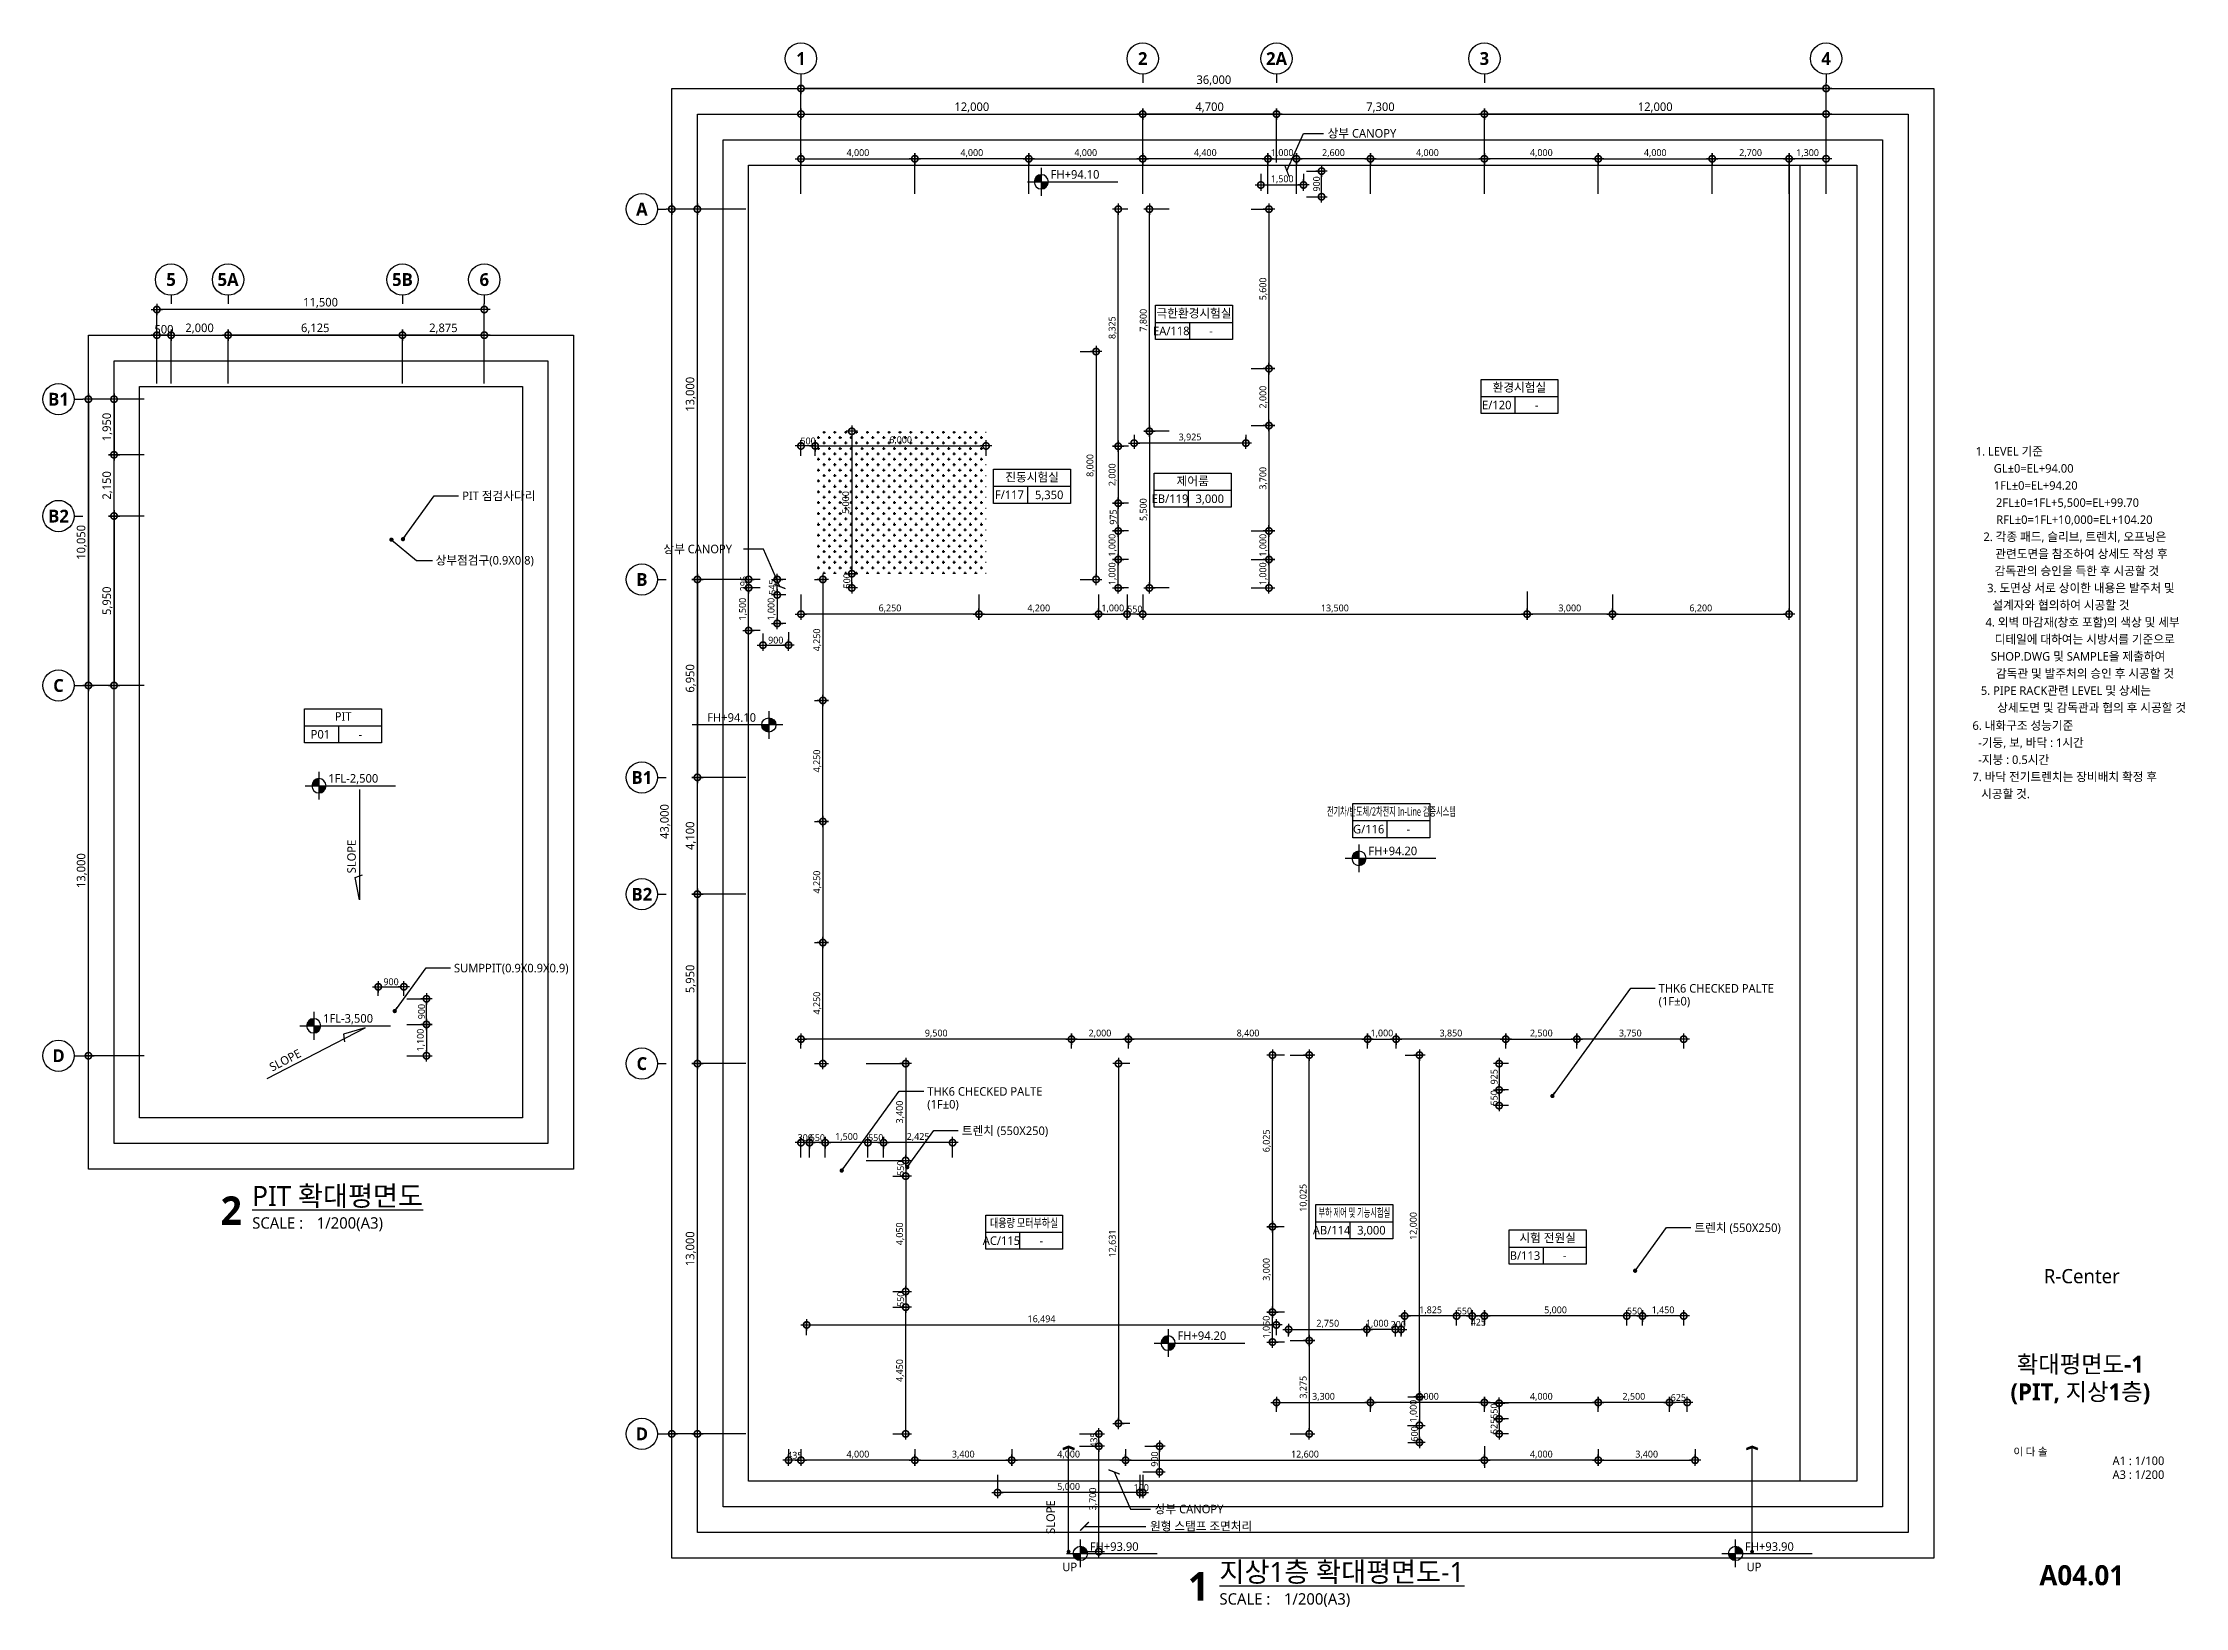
# Model space of a CAD drawing. Header units: millimetres. Extents: x 6046 to 249480, y 2179 to 57100.
# Drawn here: x 6046 to 81280, y 2179 to 57100 of the extents above; entities that cross this region are included whole.
import ezdxf
from ezdxf.enums import TextEntityAlignment as Align

# ---------------------------------------------------------------- set-up
doc = ezdxf.new("R2010")
doc.units = ezdxf.units.MM
doc.header["$LTSCALE"] = 100
doc.layers.get('DEFPOINTS').update_dxf_attribs({"color": 137})
for name, color, linetype in [('3TXT', 3, 'Continuous'), ('AA-FLXK-OPEN', 1, 'Continuous'), ('DIM', 7, 'Continuous'), ('DIM1', 7, 'Continuous'), ('SYM', 6, 'Continuous'), ('SYM-BUB', 3, 'Continuous'), ('SYM-LEAD', 6, 'Continuous'), ('SYM-LEVEL', 7, 'Continuous'), ('TEXT', 3, 'Continuous'), ('TEXT-NOTE', 6, 'Continuous'), ('XR-SHEET$0$TITLE', 7, 'Continuous'), ('XR-SHEET$1$SHT', 5, 'Continuous'), ('XR-SHEET$1$TEXT', 3, 'Continuous')]:
    doc.layers.add(name, color=color, linetype=linetype)
doc.layers.add('TEMP', color=171, linetype='Continuous', plot=False)
doc.styles.add('XR-SHEET$0$굴림체(옥산)', font='malgun.ttf')
doc.styles.add('XR-SHEET$0$맑은고딕B', font='malgunbd.ttf')
doc.styles.add('맑은고딕B', font='malgunbd.ttf')
doc.styles.add('스타일1', font='malgun.ttf')
doc.styles.add('스타일2', font='malgunbd.ttf')
doc.dimstyles.new('DIM-QD 1', dxfattribs={"dimtxt": 3, "dimasz": 1.5, "dimexe": 1, "dimexo": 0, "dimgap": 1, "dimtad": 1, "dimdec": 3, "dimdsep": 46, "dimlunit": 6, "dimtxsty": '스타일1', "dimblk1": 'ARCHTICK', "dimblk2": 'ARCHTICK', "dimsah": 1, "dimcen": 0, "dimclrd": 256, "dimclre": 256, "dimclrt": 3, "dimazin": 2, "dimtfac": 1, "dimtdec": 3, "dimtix": 1, "dimtmove": 2, "dimatfit": 3, "dimldrblk": 'ARCHTICK', "dimfxl": 1, "dimtolj": 1, "dimtzin": 0, "dimarcsym": 0})
doc.dimstyles.new('GAUN-100', dxfattribs={"dimscale": 100, "dimtxt": 3, "dimasz": 1, "dimexe": 1, "dimexo": 1, "dimgap": 0.5, "dimtad": 1, "dimdec": 0, "dimzin": 1, "dimdsep": 46, "dimlunit": 6, "dimtxsty": '스타일1', "dimblk": 'GAUN-DOT', "dimcen": -2, "dimdle": 2, "dimclrd": 256, "dimclre": 256, "dimclrt": 3, "dimadec": 0, "dimazin": 0, "dimtfac": 1, "dimtdec": 0, "dimtix": 1, "dimtmove": 2, "dimatfit": 3, "dimldrblk": 'DOTSMALL', "dimfxl": 1, "dimtolj": 1, "dimtzin": 1, "dimarcsym": 0})
doc.dimstyles.new('GAUN-100-I', dxfattribs={"dimscale": 100, "dimtxt": 2.4, "dimasz": 1, "dimexe": 1, "dimexo": 1, "dimgap": 0.5, "dimtad": 1, "dimdec": 0, "dimzin": 1, "dimdsep": 46, "dimlunit": 6, "dimtxsty": '스타일1', "dimblk": 'GAUN-DOT', "dimcen": -2, "dimdle": 2, "dimclrd": 256, "dimclre": 256, "dimclrt": 4, "dimadec": 0, "dimazin": 0, "dimtfac": 1, "dimtdec": 0, "dimtix": 1, "dimtmove": 2, "dimatfit": 3, "dimldrblk": 'DOTSMALL', "dimfxl": 1, "dimtolj": 1, "dimtzin": 1, "dimarcsym": 0})

msp = doc.modelspace()

# ---------------------------------------------------------------- texts
at = {"layer": '3TXT', "style": '스타일1'}
for s, p in [('1. LEVEL 기준', (75105.3, 42759.5)), ('   GL±0=EL+94.00', (75806.2, 42159.5)), ('   1FL±0=EL+94.20', (75878.8, 41559.5)), ('   2FL±0=1FL+5,500=EL+99.70', (76995.8, 40959.5)), ('2. 각종 패드, 슬리브, 트렌치, 오프닝은', (77406.6, 39759.5)), ('   RFL±0=1FL+10,000=EL+104.20', (77238, 40359.5)), ('   관련도면을 참조하여 상세도 작성 후 ', (77537.9, 39159.5)), ('   감독관의 승인을 득한 후 시공할 것', (77329.2, 38559.5)), ('3. 도면상 서로 상이한 내용은 발주처 및   ', (77771.9, 37959.5)), ('4. 외벽 마감재(창호 포함)의 색상 및 세부', (77678.9, 36759.5)), ('   설계자와 협의하여 시공할 것', (76765.1, 37359.5)), ('   디테일에 대하여는 시방서를 기준으로', (77599.9, 36159.5)), ('   SHOP.DWG 및 SAMPLE을 제출하여', (77368, 35559.5)), ('   감독관 및 발주처의 승인 후 시공할 것', (77611.3, 34959.5)), ('5. PIPE RACK관련 LEVEL 및 상세는 ', (77144.9, 34359.5)), ('   상세도면 및 감독관과 협의 후 시공할 것 ', (77893.3, 33759.5))]:
    msp.add_text(s, height=300, dxfattribs=at).set_placement(p, align=Align.MIDDLE_CENTER)
for s, p in [('6. 내화구조 성능기준', (73810.3, 33130.6)), ('  -기둥, 보, 바닥 : 1시간', (73810.3, 32530.6)), ('  -지붕 : 0.5시간', (73810.3, 31930.6)), ('7. 바닥 전기트렌치는 장비배치 확정 후', (73810.3, 31330.6)), ('   시공할 것.', (73810.3, 30730.6))]:
    msp.add_text(s, height=300, dxfattribs=at).set_placement(p, align=Align.MIDDLE_LEFT)
at = {"layer": 'SYM', "color": 3, "style": '스타일1'}
msp.add_attdef('SLOPE', (41586.1, 4749.5), 'SLOPE', height=300, rotation=90, dxfattribs=at)
at = {"layer": 'TEXT', "color": 3, "style": '스타일1'}
for s, p in [('상부 CANOPY', (51166, 53774.8)), ('PIT 점검사다리', (20773.8, 41046.8, -0.5)), ('상부 CANOPY', (27837.8, 39180.1)), ('상부점검구(0.9X0.8)', (19840.5, 38783)), ('SUMPPIT(0.9X0.9X0.9)', (20484.7, 24465.8, -0.5)), ('THK6 CHECKED PALTE', (62789.4, 23754.7, -0.5)), ('(1F±0)', (62789.4, 23304.7, -0.5)), ('THK6 CHECKED PALTE', (37104.7, 20134.8, -0.5)), ('(1F±0)', (37104.7, 19684.8, -0.5)), ('트렌치 (550X250)', (38317.6, 18754.8, -0.5)), ('트렌치 (550X250)', (64044.7, 15349, -0.5)), ('상부 CANOPY', (45095.3, 5472.9)), ('원형 스탬프 조면처리', (44928.1, 4871.5))]:
    msp.add_text(s, height=300, dxfattribs=at).set_placement(p)
at = {"layer": 'TEXT', "style": '스타일1'}
msp.add_text('R-Center', height=500, dxfattribs=at).set_placement((77650, 13800), align=Align.MIDDLE_CENTER)
at = {"layer": 'TEXT', "color": 3, "style": '스타일1'}
for p in [(42107.8, 3441.2), (66138.9, 3441.2)]:
    msp.add_text('UP', height=300, dxfattribs=at).set_placement(p, align=Align.CENTER)

# ---------------------------------------------------------------- blocks, each defined once
blk = doc.blocks.new('dwgtitle')
at = {"layer": 'SYM', "color": 3, "style": '스타일1'}
blk.add_text('SCALE :', height=4, dxfattribs=at).set_placement((12.25, -1.4))
at = {"layer": 'SYM', "color": 6, "style": '스타일2'}
blk.add_attdef('A', text='', height=10, dxfattribs=at).set_placement((4.89, 5), align=Align.MIDDLE)
at = {"layer": 'SYM', "color": 3, "style": '스타일1'}
for tag, p, height in [('%%UTITLE', (12.25, 6.59), 7), ('1/100', (34.89, -1.4), 4)]:
    blk.add_attdef(tag, p, '', height=height, dxfattribs=at)
blk = doc.blocks.new('GAUN-DOT')
at = {"linetype": 'ByBlock'}
for p, q in [((2, 0), (-2, 0)), ((0, -2), (0, 2))]:
    blk.add_line(p, q, dxfattribs=at)
at = {"const_width": 2.25}
blk.add_lwpolyline([(0, 0.28125, 1), (0, -0.28125, 1)], format="xyb", close=True, dxfattribs=at)
blk = doc.blocks.new('*D17')
at = {"layer": 'DEFPOINTS', "color": 0, "transparency": 16777216}
for p in [(44670, 54600), (32670, 52800), (44670, 52800)]:
    blk.add_point(p, dxfattribs=at)
at = {"layer": 'DIM', "lineweight": -2, "transparency": 16777216}
for p, q in [((32670, 52900), (32670, 54700)), ((32770, 54600), (44570, 54600)), ((44670, 52900), (44670, 54700))]:
    blk.add_line(p, q, dxfattribs=at)
at = {"layer": 'DIM', "lineweight": -2, "transparency": 16777216, "xscale": 100, "yscale": 100, "zscale": 100, "rotation": 180}
blk.add_blockref('GAUN-DOT', (32670, 54600), dxfattribs=at)
at = {"layer": 'DIM', "lineweight": -2, "transparency": 16777216, "xscale": 100, "yscale": 100, "zscale": 100}
blk.add_blockref('GAUN-DOT', (44670, 54600), dxfattribs=at)
at = {"layer": 'DIM', "color": 3, "transparency": 16777216, "insert": (38670, 54831), "char_height": 300, "attachment_point": 5, "style": '스타일1'}
blk.add_mtext('\\A1;12,000', dxfattribs=at)
blk = doc.blocks.new('_DotSmall')
at = {"color": 0, "linetype": 'ByBlock', "const_width": 0.5}
blk.add_lwpolyline([(-0.0625, 0, 1), (0.0625, 0, 1)], format="xyb", close=True, dxfattribs=at)
blk = doc.blocks.new('*D18')
at = {"layer": 'DEFPOINTS', "color": 0, "transparency": 16777216}
for p in [(56670, 54600), (49370, 52800), (56670, 52800)]:
    blk.add_point(p, dxfattribs=at)
at = {"layer": 'DIM', "lineweight": -2, "transparency": 16777216}
for p, q in [((49370, 52900), (49370, 54700)), ((49470, 54600), (56570, 54600)), ((56670, 52900), (56670, 54700))]:
    blk.add_line(p, q, dxfattribs=at)
at = {"layer": 'DIM', "lineweight": -2, "transparency": 16777216, "xscale": 100, "yscale": 100, "zscale": 100, "rotation": 180}
blk.add_blockref('GAUN-DOT', (49370, 54600), dxfattribs=at)
at = {"layer": 'DIM', "lineweight": -2, "transparency": 16777216, "xscale": 100, "yscale": 100, "zscale": 100}
blk.add_blockref('GAUN-DOT', (56670, 54600), dxfattribs=at)
at = {"layer": 'DIM', "color": 3, "transparency": 16777216, "insert": (53020, 54830), "char_height": 300, "attachment_point": 5, "style": '스타일1'}
blk.add_mtext('\\A1;7,300', dxfattribs=at)
blk = doc.blocks.new('NEW_BUB')
at = {"layer": 'SYM-BUB', "color": 6}
blk.add_line((0, 3), (0, 0), dxfattribs=at)
blk.add_circle((0, 8.5), 5.5, dxfattribs=at)
at = {"layer": 'SYM-BUB', "color": 3, "style": '스타일2'}
blk.add_attdef('X', text='', height=4.5, dxfattribs=at).set_placement((0, 8.5), align=Align.MIDDLE)
blk = doc.blocks.new('*D19')
at = {"layer": 'DEFPOINTS', "color": 0, "transparency": 16777216}
for p in [(32670, 55500), (32670, 52800), (68670, 52800)]:
    blk.add_point(p, dxfattribs=at)
at = {"layer": 'DIM', "lineweight": -2, "transparency": 16777216}
for p, q in [((32670, 52900), (32670, 55600)), ((68570, 55500), (32770, 55500)), ((68670, 52900), (68670, 55600))]:
    blk.add_line(p, q, dxfattribs=at)
at = {"layer": 'DIM', "lineweight": -2, "transparency": 16777216, "xscale": 100, "yscale": 100, "zscale": 100, "rotation": 180}
blk.add_blockref('GAUN-DOT', (32670, 55500), dxfattribs=at)
at = {"layer": 'DIM', "lineweight": -2, "transparency": 16777216, "xscale": 100, "yscale": 100, "zscale": 100}
blk.add_blockref('GAUN-DOT', (68670, 55500), dxfattribs=at)
at = {"layer": 'DIM', "color": 3, "transparency": 16777216, "insert": (47170, 55780), "char_height": 300, "attachment_point": 5, "style": '스타일1'}
blk.add_mtext('\\A1;36,000', dxfattribs=at)
blk = doc.blocks.new('*D22')
at = {"layer": 'DEFPOINTS', "color": 0, "transparency": 16777216}
for p in [(12550, 46837), (10550, 45037), (12550, 45037)]:
    blk.add_point(p, dxfattribs=at)
at = {"layer": 'DIM', "lineweight": -2, "transparency": 16777216}
for p, q in [((10550, 45137), (10550, 46937)), ((10650, 46837), (12450, 46837)), ((12550, 45137), (12550, 46937))]:
    blk.add_line(p, q, dxfattribs=at)
at = {"layer": 'DIM', "lineweight": -2, "transparency": 16777216, "xscale": 100, "yscale": 100, "zscale": 100, "rotation": 180}
blk.add_blockref('GAUN-DOT', (10550, 46837), dxfattribs=at)
at = {"layer": 'DIM', "lineweight": -2, "transparency": 16777216, "xscale": 100, "yscale": 100, "zscale": 100}
blk.add_blockref('GAUN-DOT', (12550, 46837), dxfattribs=at)
at = {"layer": 'DIM', "color": 3, "transparency": 16777216, "insert": (11550, 47068), "char_height": 300, "attachment_point": 5, "style": '스타일1'}
blk.add_mtext('\\A1;2,000', dxfattribs=at)
blk = doc.blocks.new('*D23')
at = {"layer": 'DEFPOINTS', "color": 0, "transparency": 16777216}
for p in [(10050, 47737), (10050, 45037), (21550, 45037)]:
    blk.add_point(p, dxfattribs=at)
at = {"layer": 'DIM', "lineweight": -2, "transparency": 16777216}
for p, q in [((10050, 45137), (10050, 47837)), ((21450, 47737), (10150, 47737)), ((21550, 45137), (21550, 47837))]:
    blk.add_line(p, q, dxfattribs=at)
at = {"layer": 'DIM', "lineweight": -2, "transparency": 16777216, "xscale": 100, "yscale": 100, "zscale": 100, "rotation": 180}
blk.add_blockref('GAUN-DOT', (10050, 47737), dxfattribs=at)
at = {"layer": 'DIM', "lineweight": -2, "transparency": 16777216, "xscale": 100, "yscale": 100, "zscale": 100}
blk.add_blockref('GAUN-DOT', (21550, 47737), dxfattribs=at)
at = {"layer": 'DIM', "color": 3, "transparency": 16777216, "insert": (15800, 47968), "char_height": 300, "attachment_point": 5, "style": '스타일1'}
blk.add_mtext('\\A1;11,500', dxfattribs=at)
blk = doc.blocks.new('*D24')
at = {"layer": 'DEFPOINTS', "color": 0, "transparency": 16777216}
for p in [(8546, 42638), (9702, 42638), (9702, 40488)]:
    blk.add_point(p, dxfattribs=at)
at = {"layer": 'DIM', "lineweight": -2, "transparency": 16777216}
for p, q in [((9602, 42638), (8446, 42638)), ((8546, 40588), (8546, 42538)), ((9602, 40488), (8446, 40488))]:
    blk.add_line(p, q, dxfattribs=at)
at = {"layer": 'DIM', "lineweight": -2, "transparency": 16777216, "xscale": 100, "yscale": 100, "zscale": 100}
for p, rotation in [((8546, 42638), 90), ((8546, 40488), 270)]:
    blk.add_blockref('GAUN-DOT', p, dxfattribs=dict(at, rotation=rotation))
at = {"layer": 'DIM', "color": 3, "transparency": 16777216, "insert": (8315, 41563), "char_height": 300, "attachment_point": 5, "rotation": 90, "style": '스타일1'}
blk.add_mtext('\\A1;2,150', dxfattribs=at)
blk = doc.blocks.new('*D25')
at = {"layer": 'DEFPOINTS', "color": 0, "transparency": 16777216}
for p in [(7646, 34538), (9702, 34538), (9702, 21538)]:
    blk.add_point(p, dxfattribs=at)
at = {"layer": 'DIM', "lineweight": -2, "transparency": 16777216}
for p, q in [((9602, 34538), (7546, 34538)), ((7646, 21638), (7646, 34438)), ((9602, 21538), (7546, 21538))]:
    blk.add_line(p, q, dxfattribs=at)
at = {"layer": 'DIM', "lineweight": -2, "transparency": 16777216, "xscale": 100, "yscale": 100, "zscale": 100}
for p, rotation in [((7646, 34538), 90), ((7646, 21538), 270)]:
    blk.add_blockref('GAUN-DOT', p, dxfattribs=dict(at, rotation=rotation))
at = {"layer": 'DIM', "color": 3, "transparency": 16777216, "insert": (7415, 28038), "char_height": 300, "attachment_point": 5, "rotation": 90, "style": '스타일1'}
blk.add_mtext('\\A1;13,000', dxfattribs=at)
blk = doc.blocks.new('*D26')
at = {"layer": 'DEFPOINTS', "color": 0, "transparency": 16777216}
for p in [(18675, 46837), (18675, 45037), (21550, 45037)]:
    blk.add_point(p, dxfattribs=at)
at = {"layer": 'DIM', "lineweight": -2, "transparency": 16777216}
for p, q in [((18675, 45137), (18675, 46937)), ((21450, 46837), (18775, 46837)), ((21550, 45137), (21550, 46937))]:
    blk.add_line(p, q, dxfattribs=at)
at = {"layer": 'DIM', "lineweight": -2, "transparency": 16777216, "xscale": 100, "yscale": 100, "zscale": 100, "rotation": 180}
blk.add_blockref('GAUN-DOT', (18675, 46837), dxfattribs=at)
at = {"layer": 'DIM', "lineweight": -2, "transparency": 16777216, "xscale": 100, "yscale": 100, "zscale": 100}
blk.add_blockref('GAUN-DOT', (21550, 46837), dxfattribs=at)
at = {"layer": 'DIM', "color": 3, "transparency": 16777216, "insert": (20112, 47068), "char_height": 300, "attachment_point": 5, "style": '스타일1'}
blk.add_mtext('\\A1;2,875', dxfattribs=at)
blk = doc.blocks.new('*D27')
at = {"layer": 'DEFPOINTS', "color": 0, "transparency": 16777216}
for p in [(9702, 44588), (7646, 34538), (9702, 34538)]:
    blk.add_point(p, dxfattribs=at)
at = {"layer": 'DIM', "lineweight": -2, "transparency": 16777216}
for p, q in [((9602, 44588), (7546, 44588)), ((7646, 44488), (7646, 34638)), ((9602, 34538), (7546, 34538))]:
    blk.add_line(p, q, dxfattribs=at)
at = {"layer": 'DIM', "lineweight": -2, "transparency": 16777216, "xscale": 100, "yscale": 100, "zscale": 100}
for p, rotation in [((7646, 44588), 90), ((7646, 34538), 270)]:
    blk.add_blockref('GAUN-DOT', p, dxfattribs=dict(at, rotation=rotation))
at = {"layer": 'DIM', "color": 3, "transparency": 16777216, "insert": (7415, 39563), "char_height": 300, "attachment_point": 5, "rotation": 90, "style": '스타일1'}
blk.add_mtext('\\A1;10,050', dxfattribs=at)
blk = doc.blocks.new('LEVEL1')
at = {"layer": 'SYM-LEVEL'}
h = blk.add_hatch(color=6, dxfattribs=at)
edge = h.paths.add_edge_path()
edge.add_ellipse((4.87, 0), major_axis=(1.77, 1.77), ratio=1, start_angle=405, end_angle=495)
edge.add_line((2.37, 0), (4.87, 0))
edge.add_line((4.87, 0), (4.87, 2.5))
edge = h.paths.add_edge_path()
edge.add_ellipse((4.87, 0), major_axis=(1.77, 1.77), ratio=1, start_angle=225, end_angle=315)
edge.add_line((7.37, 0), (4.87, 0))
edge.add_line((4.87, 0), (4.87, -2.5))
at = {"layer": 'SYM-LEVEL', "color": 6}
for p, q in [((0, 0), (9.74, 0)), ((4.87, 4.87), (4.87, -4.87)), ((9.07, 0), (31.8, 0))]:
    blk.add_line(p, q, dxfattribs=at)
blk.add_ellipse((4.87, 0), major_axis=(1.77, 1.77), ratio=1, start_param=5.497787, end_param=11.780972, dxfattribs=at)
at = {"layer": 'SYM-LEVEL', "color": 3, "style": '스타일1'}
for tag, p in [('1층-바닥마감', (8.16, 1.11)), ('EL-+100', (8.16, -3.93))]:
    blk.add_attdef(tag, p, '', height=3, dxfattribs=at)
blk = doc.blocks.new('room')
at = {"layer": 'TEXT-NOTE'}
for p, q in [((0, 0), (0, 12)), ((0, 12), (27, 12)), ((27, 12), (27, 0)), ((0, 6), (27, 6)), ((27, 0), (0, 0)), ((12, 0), (12, 6))]:
    blk.add_line(p, q, dxfattribs=at)
at = {"layer": 'TEXT-NOTE', "color": 3, "style": '스타일1'}
for tag, p in [('실명', (13.5, 9.28)), ('101', (5.53, 3.02)), ('2400', (19.5, 3))]:
    blk.add_attdef(tag, text='', height=3, dxfattribs=at).set_placement(p, align=Align.MIDDLE)
blk = doc.blocks.new('_ARCHTICK')
at = {"color": 0, "linetype": 'ByBlock', "const_width": 0.15}
blk.add_lwpolyline([(-0.5, -0.5), (0.5, 0.5)], dxfattribs=at)
blk = doc.blocks.new('*D28')
at = {"layer": 'DEFPOINTS', "color": 0, "transparency": 16777216}
for p in [(29032, 21262), (30832, 21262), (30832, 8262)]:
    blk.add_point(p, dxfattribs=at)
at = {"layer": 'DIM', "lineweight": -2, "transparency": 16777216}
for p, q in [((30732, 21262), (28932, 21262)), ((29032, 8362), (29032, 21162)), ((30732, 8262), (28932, 8262))]:
    blk.add_line(p, q, dxfattribs=at)
at = {"layer": 'DIM', "lineweight": -2, "transparency": 16777216, "xscale": 100, "yscale": 100, "zscale": 100}
for p, rotation in [((29032, 21262), 90), ((29032, 8262), 270)]:
    blk.add_blockref('GAUN-DOT', p, dxfattribs=dict(at, rotation=rotation))
at = {"layer": 'DIM', "color": 3, "transparency": 16777216, "insert": (28801, 14762), "char_height": 300, "attachment_point": 5, "rotation": 90, "style": '스타일1'}
blk.add_mtext('\\A1;13,000', dxfattribs=at)
blk = doc.blocks.new('*D29')
at = {"layer": 'DEFPOINTS', "color": 0, "transparency": 16777216}
for p in [(28132, 51262), (30832, 51262), (30832, 8262)]:
    blk.add_point(p, dxfattribs=at)
at = {"layer": 'DIM', "lineweight": -2, "transparency": 16777216}
for p, q in [((30732, 51262), (28032, 51262)), ((28132, 8362), (28132, 51162)), ((30732, 8262), (28032, 8262))]:
    blk.add_line(p, q, dxfattribs=at)
at = {"layer": 'DIM', "lineweight": -2, "transparency": 16777216, "xscale": 100, "yscale": 100, "zscale": 100}
for p, rotation in [((28132, 51262), 90), ((28132, 8262), 270)]:
    blk.add_blockref('GAUN-DOT', p, dxfattribs=dict(at, rotation=rotation))
at = {"layer": 'DIM', "color": 3, "transparency": 16777216, "insert": (27902, 29762), "char_height": 300, "attachment_point": 5, "rotation": 90, "style": '스타일1'}
blk.add_mtext('\\A1;43,000', dxfattribs=at)
blk = doc.blocks.new('*D30')
at = {"layer": 'DEFPOINTS', "color": 0, "transparency": 16777216}
for p in [(29032, 51262), (30832, 51262), (30832, 38262)]:
    blk.add_point(p, dxfattribs=at)
at = {"layer": 'DIM', "lineweight": -2, "transparency": 16777216}
for p, q in [((30732, 51262), (28932, 51262)), ((29032, 38362), (29032, 51162)), ((30732, 38262), (28932, 38262))]:
    blk.add_line(p, q, dxfattribs=at)
at = {"layer": 'DIM', "lineweight": -2, "transparency": 16777216, "xscale": 100, "yscale": 100, "zscale": 100}
for p, rotation in [((29032, 51262), 90), ((29032, 38262), 270)]:
    blk.add_blockref('GAUN-DOT', p, dxfattribs=dict(at, rotation=rotation))
at = {"layer": 'DIM', "color": 3, "transparency": 16777216, "insert": (28801, 44762), "char_height": 300, "attachment_point": 5, "rotation": 90, "style": '스타일1'}
blk.add_mtext('\\A1;13,000', dxfattribs=at)
blk = doc.blocks.new('*D31')
at = {"layer": 'DEFPOINTS', "color": 0, "transparency": 16777216}
for p in [(56670, 54600), (56670, 52800), (68670, 52800)]:
    blk.add_point(p, dxfattribs=at)
at = {"layer": 'DIM', "lineweight": -2, "transparency": 16777216}
for p, q in [((56670, 52900), (56670, 54700)), ((68570, 54600), (56770, 54600)), ((68670, 52900), (68670, 54700))]:
    blk.add_line(p, q, dxfattribs=at)
at = {"layer": 'DIM', "lineweight": -2, "transparency": 16777216, "xscale": 100, "yscale": 100, "zscale": 100, "rotation": 180}
blk.add_blockref('GAUN-DOT', (56670, 54600), dxfattribs=at)
at = {"layer": 'DIM', "lineweight": -2, "transparency": 16777216, "xscale": 100, "yscale": 100, "zscale": 100}
blk.add_blockref('GAUN-DOT', (68670, 54600), dxfattribs=at)
at = {"layer": 'DIM', "color": 3, "transparency": 16777216, "insert": (62670, 54831), "char_height": 300, "attachment_point": 5, "style": '스타일1'}
blk.add_mtext('\\A1;12,000', dxfattribs=at)
blk = doc.blocks.new('*D41')
at = {"layer": 'DEFPOINTS', "color": 0, "transparency": 16777216}
for p in [(30832, 38262), (29032, 31312), (30832, 31312)]:
    blk.add_point(p, dxfattribs=at)
at = {"layer": 'DIM', "lineweight": -2, "transparency": 16777216}
for p, q in [((30732, 38262), (28932, 38262)), ((29032, 38162), (29032, 31412)), ((30732, 31312), (28932, 31312))]:
    blk.add_line(p, q, dxfattribs=at)
at = {"layer": 'DIM', "lineweight": -2, "transparency": 16777216, "xscale": 100, "yscale": 100, "zscale": 100}
for p, rotation in [((29032, 38262), 90), ((29032, 31312), 270)]:
    blk.add_blockref('GAUN-DOT', p, dxfattribs=dict(at, rotation=rotation))
at = {"layer": 'DIM', "color": 3, "transparency": 16777216, "insert": (28802, 34787), "char_height": 300, "attachment_point": 5, "rotation": 90, "style": '스타일1'}
blk.add_mtext('\\A1;6,950', dxfattribs=at)
blk = doc.blocks.new('*D58')
at = {"layer": 'DEFPOINTS', "color": 0, "transparency": 16777216}
for p in [(32670, 42948), (32670, 42504), (33170, 42504)]:
    blk.add_point(p, dxfattribs=at)
at = {"layer": 'DIM1', "lineweight": -2, "transparency": 16777216}
for p, q in [((32570, 42948), (32470, 42948)), ((32670, 42604), (32670, 43048)), ((33170, 42948), (32670, 42948)), ((33170, 42604), (33170, 43048)), ((33270, 42948), (33370, 42948))]:
    blk.add_line(p, q, dxfattribs=at)
at = {"layer": 'DIM1', "lineweight": -2, "transparency": 16777216, "xscale": 100, "yscale": 100, "zscale": 100}
blk.add_blockref('GAUN-DOT', (32670, 42948), dxfattribs=at)
at = {"layer": 'DIM1', "lineweight": -2, "transparency": 16777216, "xscale": 100, "yscale": 100, "zscale": 100, "rotation": 180}
blk.add_blockref('GAUN-DOT', (33170, 42948), dxfattribs=at)
at = {"layer": 'DIM1', "color": 4, "transparency": 16777216, "insert": (32920, 43122), "char_height": 240, "attachment_point": 5, "style": '스타일1'}
blk.add_mtext('\\A1;500', dxfattribs=at)
blk = doc.blocks.new('*D266')
at = {"layer": 'DEFPOINTS', "color": 0, "transparency": 16777216}
for p in [(34456, 38462), (34670, 38462), (34670, 37962)]:
    blk.add_point(p, dxfattribs=at)
at = {"layer": 'DIM1', "lineweight": -2, "transparency": 16777216}
for p, q in [((34570, 38462), (34356, 38462)), ((34456, 38562), (34456, 38662)), ((34456, 37962), (34456, 38462)), ((34570, 37962), (34356, 37962)), ((34456, 37862), (34456, 37762))]:
    blk.add_line(p, q, dxfattribs=at)
at = {"layer": 'DIM1', "lineweight": -2, "transparency": 16777216, "xscale": 100, "yscale": 100, "zscale": 100}
for p, rotation in [((34456, 38462), 270), ((34456, 37962), 90)]:
    blk.add_blockref('GAUN-DOT', p, dxfattribs=dict(at, rotation=rotation))
at = {"layer": 'DIM1', "color": 4, "transparency": 16777216, "insert": (34282, 38212), "char_height": 240, "attachment_point": 5, "rotation": 90, "style": '스타일1'}
blk.add_mtext('\\A1;500', dxfattribs=at)
blk = doc.blocks.new('*D59')
at = {"layer": 'DEFPOINTS', "color": 0, "transparency": 16777216}
for p in [(34670, 43462), (34456, 38462), (34670, 38462)]:
    blk.add_point(p, dxfattribs=at)
at = {"layer": 'DIM1', "lineweight": -2, "transparency": 16777216}
for p, q in [((34570, 43462), (34356, 43462)), ((34456, 43362), (34456, 38562)), ((34570, 38462), (34356, 38462))]:
    blk.add_line(p, q, dxfattribs=at)
at = {"layer": 'DIM1', "lineweight": -2, "transparency": 16777216, "xscale": 100, "yscale": 100, "zscale": 100}
for p, rotation in [((34456, 43462), 90), ((34456, 38462), 270)]:
    blk.add_blockref('GAUN-DOT', p, dxfattribs=dict(at, rotation=rotation))
at = {"layer": 'DIM1', "color": 4, "transparency": 16777216, "insert": (34262, 40962), "char_height": 240, "attachment_point": 5, "rotation": 90, "style": '스타일1'}
blk.add_mtext('\\A1;5,000', dxfattribs=at)
blk = doc.blocks.new('*D60')
at = {"layer": 'DEFPOINTS', "color": 0, "transparency": 16777216}
for p in [(38920, 37837), (43120, 37837), (43120, 37043)]:
    blk.add_point(p, dxfattribs=at)
at = {"layer": 'DIM1', "lineweight": -2, "transparency": 16777216}
for p, q in [((38920, 37737), (38920, 36943)), ((43120, 37737), (43120, 36943)), ((39020, 37043), (43020, 37043))]:
    blk.add_line(p, q, dxfattribs=at)
at = {"layer": 'DIM1', "lineweight": -2, "transparency": 16777216, "xscale": 100, "yscale": 100, "zscale": 100, "rotation": 180}
blk.add_blockref('GAUN-DOT', (38920, 37043), dxfattribs=at)
at = {"layer": 'DIM1', "lineweight": -2, "transparency": 16777216, "xscale": 100, "yscale": 100, "zscale": 100}
blk.add_blockref('GAUN-DOT', (43120, 37043), dxfattribs=at)
at = {"layer": 'DIM1', "color": 4, "transparency": 16777216, "insert": (41020, 37238), "char_height": 240, "attachment_point": 5, "style": '스타일1'}
blk.add_mtext('\\A1;4,200', dxfattribs=at)
blk = doc.blocks.new('*D61')
at = {"layer": 'DEFPOINTS', "color": 0, "transparency": 16777216}
for p in [(32670, 37837), (38920, 37837), (32670, 37043)]:
    blk.add_point(p, dxfattribs=at)
at = {"layer": 'DIM1', "lineweight": -2, "transparency": 16777216}
for p, q in [((32670, 37737), (32670, 36943)), ((38920, 37737), (38920, 36943)), ((38820, 37043), (32770, 37043))]:
    blk.add_line(p, q, dxfattribs=at)
at = {"layer": 'DIM1', "lineweight": -2, "transparency": 16777216, "xscale": 100, "yscale": 100, "zscale": 100, "rotation": 180}
blk.add_blockref('GAUN-DOT', (32670, 37043), dxfattribs=at)
at = {"layer": 'DIM1', "lineweight": -2, "transparency": 16777216, "xscale": 100, "yscale": 100, "zscale": 100}
blk.add_blockref('GAUN-DOT', (38920, 37043), dxfattribs=at)
at = {"layer": 'DIM1', "color": 4, "transparency": 16777216, "insert": (35795, 37238), "char_height": 240, "attachment_point": 5, "style": '스타일1'}
blk.add_mtext('\\A1;6,250', dxfattribs=at)
blk = doc.blocks.new('*D62')
at = {"layer": 'DEFPOINTS', "color": 0, "transparency": 16777216}
for p in [(43120, 37837), (44120, 37837), (44120, 37043)]:
    blk.add_point(p, dxfattribs=at)
at = {"layer": 'DIM1', "lineweight": -2, "transparency": 16777216}
for p, q in [((43120, 37737), (43120, 36943)), ((44120, 37737), (44120, 36943)), ((43220, 37043), (44020, 37043))]:
    blk.add_line(p, q, dxfattribs=at)
at = {"layer": 'DIM1', "lineweight": -2, "transparency": 16777216, "xscale": 100, "yscale": 100, "zscale": 100, "rotation": 180}
blk.add_blockref('GAUN-DOT', (43120, 37043), dxfattribs=at)
at = {"layer": 'DIM1', "lineweight": -2, "transparency": 16777216, "xscale": 100, "yscale": 100, "zscale": 100}
blk.add_blockref('GAUN-DOT', (44120, 37043), dxfattribs=at)
at = {"layer": 'DIM1', "color": 4, "transparency": 16777216, "insert": (43620, 37238), "char_height": 240, "attachment_point": 5, "style": '스타일1'}
blk.add_mtext('\\A1;1,000', dxfattribs=at)
blk = doc.blocks.new('*D63')
at = {"layer": 'DEFPOINTS', "color": 0, "transparency": 16777216}
for p in [(44120, 37837), (44670, 37837), (44120, 37043)]:
    blk.add_point(p, dxfattribs=at)
at = {"layer": 'DIM1', "lineweight": -2, "transparency": 16777216}
for p, q in [((44120, 37737), (44120, 36943)), ((44670, 37737), (44670, 36943)), ((44020, 37043), (43920, 37043)), ((44670, 37043), (44120, 37043)), ((44770, 37043), (44870, 37043))]:
    blk.add_line(p, q, dxfattribs=at)
at = {"layer": 'DIM1', "lineweight": -2, "transparency": 16777216, "xscale": 100, "yscale": 100, "zscale": 100}
blk.add_blockref('GAUN-DOT', (44120, 37043), dxfattribs=at)
at = {"layer": 'DIM1', "lineweight": -2, "transparency": 16777216, "xscale": 100, "yscale": 100, "zscale": 100, "rotation": 180}
blk.add_blockref('GAUN-DOT', (44670, 37043), dxfattribs=at)
at = {"layer": 'DIM1', "color": 4, "transparency": 16777216, "insert": (44395, 37217), "char_height": 240, "attachment_point": 5, "style": '스타일1'}
blk.add_mtext('\\A1;550', dxfattribs=at)
blk = doc.blocks.new('*D64')
at = {"layer": 'DEFPOINTS', "color": 0, "transparency": 16777216}
for p in [(44370, 43437), (44370, 43047), (48295, 43437)]:
    blk.add_point(p, dxfattribs=at)
at = {"layer": 'DIM1', "lineweight": -2, "transparency": 16777216}
for p, q in [((44370, 43337), (44370, 42947)), ((48195, 43047), (44470, 43047)), ((48295, 43337), (48295, 42947))]:
    blk.add_line(p, q, dxfattribs=at)
at = {"layer": 'DIM1', "lineweight": -2, "transparency": 16777216, "xscale": 100, "yscale": 100, "zscale": 100, "rotation": 180}
blk.add_blockref('GAUN-DOT', (44370, 43047), dxfattribs=at)
at = {"layer": 'DIM1', "lineweight": -2, "transparency": 16777216, "xscale": 100, "yscale": 100, "zscale": 100}
blk.add_blockref('GAUN-DOT', (48295, 43047), dxfattribs=at)
at = {"layer": 'DIM1', "color": 4, "transparency": 16777216, "insert": (46333, 43241), "char_height": 240, "attachment_point": 5, "style": '스타일1'}
blk.add_mtext('\\A1;3,925', dxfattribs=at)
blk = doc.blocks.new('*D65')
at = {"layer": 'DEFPOINTS', "color": 0, "transparency": 16777216}
for p in [(45699, 43462), (44905, 37962), (45699, 37962)]:
    blk.add_point(p, dxfattribs=at)
at = {"layer": 'DIM1', "lineweight": -2, "transparency": 16777216}
for p, q in [((45599, 43462), (44805, 43462)), ((44905, 43362), (44905, 38062)), ((45599, 37962), (44805, 37962))]:
    blk.add_line(p, q, dxfattribs=at)
at = {"layer": 'DIM1', "lineweight": -2, "transparency": 16777216, "xscale": 100, "yscale": 100, "zscale": 100}
for p, rotation in [((44905, 43462), 90), ((44905, 37962), 270)]:
    blk.add_blockref('GAUN-DOT', p, dxfattribs=dict(at, rotation=rotation))
at = {"layer": 'DIM1', "color": 4, "transparency": 16777216, "insert": (44711, 40712), "char_height": 240, "attachment_point": 5, "rotation": 90, "style": '스타일1'}
blk.add_mtext('\\A1;5,500', dxfattribs=at)
blk = doc.blocks.new('*D66')
at = {"layer": 'DEFPOINTS', "color": 0, "transparency": 16777216}
for p in [(44905, 51262), (45699, 51262), (45699, 43462)]:
    blk.add_point(p, dxfattribs=at)
at = {"layer": 'DIM1', "lineweight": -2, "transparency": 16777216}
for p, q in [((45599, 51262), (44805, 51262)), ((44905, 43562), (44905, 51162)), ((45599, 43462), (44805, 43462))]:
    blk.add_line(p, q, dxfattribs=at)
at = {"layer": 'DIM1', "lineweight": -2, "transparency": 16777216, "xscale": 100, "yscale": 100, "zscale": 100}
for p, rotation in [((44905, 51262), 90), ((44905, 43462), 270)]:
    blk.add_blockref('GAUN-DOT', p, dxfattribs=dict(at, rotation=rotation))
at = {"layer": 'DIM1', "color": 4, "transparency": 16777216, "insert": (44711, 47362), "char_height": 240, "attachment_point": 5, "rotation": 90, "style": '스타일1'}
blk.add_mtext('\\A1;7,800', dxfattribs=at)
blk = doc.blocks.new('*D67')
at = {"layer": 'DEFPOINTS', "color": 0, "transparency": 16777216}
for p in [(44670, 37837), (58170, 37837), (58170, 37043)]:
    blk.add_point(p, dxfattribs=at)
at = {"layer": 'DIM1', "lineweight": -2, "transparency": 16777216}
for p, q in [((44670, 37737), (44670, 36943)), ((58170, 37737), (58170, 36943)), ((44770, 37043), (58070, 37043))]:
    blk.add_line(p, q, dxfattribs=at)
at = {"layer": 'DIM1', "lineweight": -2, "transparency": 16777216, "xscale": 100, "yscale": 100, "zscale": 100, "rotation": 180}
blk.add_blockref('GAUN-DOT', (44670, 37043), dxfattribs=at)
at = {"layer": 'DIM1', "lineweight": -2, "transparency": 16777216, "xscale": 100, "yscale": 100, "zscale": 100}
blk.add_blockref('GAUN-DOT', (58170, 37043), dxfattribs=at)
at = {"layer": 'DIM1', "color": 4, "transparency": 16777216, "insert": (51420, 37238), "char_height": 240, "attachment_point": 5, "style": '스타일1'}
blk.add_mtext('\\A1;13,500', dxfattribs=at)
blk = doc.blocks.new('*D68')
at = {"layer": 'DEFPOINTS', "color": 0, "transparency": 16777216}
for p in [(58170, 37837), (61170, 37837), (58170, 37043)]:
    blk.add_point(p, dxfattribs=at)
at = {"layer": 'DIM1', "lineweight": -2, "transparency": 16777216}
for p, q in [((58170, 37737), (58170, 36943)), ((61170, 37737), (61170, 36943)), ((61070, 37043), (58270, 37043))]:
    blk.add_line(p, q, dxfattribs=at)
at = {"layer": 'DIM1', "lineweight": -2, "transparency": 16777216, "xscale": 100, "yscale": 100, "zscale": 100, "rotation": 180}
blk.add_blockref('GAUN-DOT', (58170, 37043), dxfattribs=at)
at = {"layer": 'DIM1', "lineweight": -2, "transparency": 16777216, "xscale": 100, "yscale": 100, "zscale": 100}
blk.add_blockref('GAUN-DOT', (61170, 37043), dxfattribs=at)
at = {"layer": 'DIM1', "color": 4, "transparency": 16777216, "insert": (59670, 37238), "char_height": 240, "attachment_point": 5, "style": '스타일1'}
blk.add_mtext('\\A1;3,000', dxfattribs=at)
blk = doc.blocks.new('*D69')
at = {"layer": 'DEFPOINTS', "color": 0, "transparency": 16777216}
for p in [(61170, 37837), (67370, 37837), (67370, 37043)]:
    blk.add_point(p, dxfattribs=at)
at = {"layer": 'DIM1', "lineweight": -2, "transparency": 16777216}
for p, q in [((61170, 37737), (61170, 36943)), ((67370, 37737), (67370, 36943)), ((61270, 37043), (67270, 37043))]:
    blk.add_line(p, q, dxfattribs=at)
at = {"layer": 'DIM1', "lineweight": -2, "transparency": 16777216, "xscale": 100, "yscale": 100, "zscale": 100, "rotation": 180}
blk.add_blockref('GAUN-DOT', (61170, 37043), dxfattribs=at)
at = {"layer": 'DIM1', "lineweight": -2, "transparency": 16777216, "xscale": 100, "yscale": 100, "zscale": 100}
blk.add_blockref('GAUN-DOT', (67370, 37043), dxfattribs=at)
at = {"layer": 'DIM1', "color": 4, "transparency": 16777216, "insert": (64270, 37238), "char_height": 240, "attachment_point": 5, "style": '스타일1'}
blk.add_mtext('\\A1;6,200', dxfattribs=at)
blk = doc.blocks.new('*D70')
at = {"layer": 'DEFPOINTS', "color": 0, "transparency": 16777216}
for p in [(48385, 38962), (48385, 37962), (49106, 37962)]:
    blk.add_point(p, dxfattribs=at)
at = {"layer": 'DIM1', "lineweight": -2, "transparency": 16777216}
for p, q in [((48485, 38962), (49206, 38962)), ((49106, 38862), (49106, 38062)), ((48485, 37962), (49206, 37962))]:
    blk.add_line(p, q, dxfattribs=at)
at = {"layer": 'DIM1', "lineweight": -2, "transparency": 16777216, "xscale": 100, "yscale": 100, "zscale": 100}
for p, rotation in [((49106, 38962), 90), ((49106, 37962), 270)]:
    blk.add_blockref('GAUN-DOT', p, dxfattribs=dict(at, rotation=rotation))
at = {"layer": 'DIM1', "color": 4, "transparency": 16777216, "insert": (48912, 38462), "char_height": 240, "attachment_point": 5, "rotation": 90, "style": '스타일1'}
blk.add_mtext('\\A1;1,000', dxfattribs=at)
blk = doc.blocks.new('*D71')
at = {"layer": 'DEFPOINTS', "color": 0, "transparency": 16777216}
for p in [(48385, 39962), (49106, 39962), (48385, 38962)]:
    blk.add_point(p, dxfattribs=at)
at = {"layer": 'DIM1', "lineweight": -2, "transparency": 16777216}
for p, q in [((48485, 39962), (49206, 39962)), ((49106, 39062), (49106, 39862)), ((48485, 38962), (49206, 38962))]:
    blk.add_line(p, q, dxfattribs=at)
at = {"layer": 'DIM1', "lineweight": -2, "transparency": 16777216, "xscale": 100, "yscale": 100, "zscale": 100}
for p, rotation in [((49106, 39962), 90), ((49106, 38962), 270)]:
    blk.add_blockref('GAUN-DOT', p, dxfattribs=dict(at, rotation=rotation))
at = {"layer": 'DIM1', "color": 4, "transparency": 16777216, "insert": (48912, 39462), "char_height": 240, "attachment_point": 5, "rotation": 90, "style": '스타일1'}
blk.add_mtext('\\A1;1,000', dxfattribs=at)
blk = doc.blocks.new('*D72')
at = {"layer": 'DEFPOINTS', "color": 0, "transparency": 16777216}
for p in [(48385, 43662), (48385, 39962), (49106, 39962)]:
    blk.add_point(p, dxfattribs=at)
at = {"layer": 'DIM1', "lineweight": -2, "transparency": 16777216}
for p, q in [((48485, 43662), (49206, 43662)), ((49106, 43562), (49106, 40062)), ((48485, 39962), (49206, 39962))]:
    blk.add_line(p, q, dxfattribs=at)
at = {"layer": 'DIM1', "lineweight": -2, "transparency": 16777216, "xscale": 100, "yscale": 100, "zscale": 100}
for p, rotation in [((49106, 43662), 90), ((49106, 39962), 270)]:
    blk.add_blockref('GAUN-DOT', p, dxfattribs=dict(at, rotation=rotation))
at = {"layer": 'DIM1', "color": 4, "transparency": 16777216, "insert": (48912, 41812), "char_height": 240, "attachment_point": 5, "rotation": 90, "style": '스타일1'}
blk.add_mtext('\\A1;3,700', dxfattribs=at)
blk = doc.blocks.new('*D73')
at = {"layer": 'DEFPOINTS', "color": 0, "transparency": 16777216}
for p in [(48385, 45662), (49106, 45662), (48385, 43662)]:
    blk.add_point(p, dxfattribs=at)
at = {"layer": 'DIM1', "lineweight": -2, "transparency": 16777216}
for p, q in [((48485, 45662), (49206, 45662)), ((49106, 43762), (49106, 45562)), ((48485, 43662), (49206, 43662))]:
    blk.add_line(p, q, dxfattribs=at)
at = {"layer": 'DIM1', "lineweight": -2, "transparency": 16777216, "xscale": 100, "yscale": 100, "zscale": 100}
for p, rotation in [((49106, 45662), 90), ((49106, 43662), 270)]:
    blk.add_blockref('GAUN-DOT', p, dxfattribs=dict(at, rotation=rotation))
at = {"layer": 'DIM1', "color": 4, "transparency": 16777216, "insert": (48912, 44662), "char_height": 240, "attachment_point": 5, "rotation": 90, "style": '스타일1'}
blk.add_mtext('\\A1;2,000', dxfattribs=at)
blk = doc.blocks.new('*D74')
at = {"layer": 'DEFPOINTS', "color": 0, "transparency": 16777216}
for p in [(48385, 51262), (48385, 45662), (49106, 45662)]:
    blk.add_point(p, dxfattribs=at)
at = {"layer": 'DIM1', "lineweight": -2, "transparency": 16777216}
for p, q in [((48485, 51262), (49206, 51262)), ((49106, 51162), (49106, 45762)), ((48485, 45662), (49206, 45662))]:
    blk.add_line(p, q, dxfattribs=at)
at = {"layer": 'DIM1', "lineweight": -2, "transparency": 16777216, "xscale": 100, "yscale": 100, "zscale": 100}
for p, rotation in [((49106, 51262), 90), ((49106, 45662), 270)]:
    blk.add_blockref('GAUN-DOT', p, dxfattribs=dict(at, rotation=rotation))
at = {"layer": 'DIM1', "color": 4, "transparency": 16777216, "insert": (48912, 48462), "char_height": 240, "attachment_point": 5, "rotation": 90, "style": '스타일1'}
blk.add_mtext('\\A1;5,600', dxfattribs=at)
blk = doc.blocks.new('*D75')
at = {"layer": 'DEFPOINTS', "color": 0, "transparency": 16777216}
for p in [(50070, 53031), (49070, 51697), (50070, 51697)]:
    blk.add_point(p, dxfattribs=at)
at = {"layer": 'DIM1', "lineweight": -2, "transparency": 16777216}
for p, q in [((49070, 51797), (49070, 53131)), ((49170, 53031), (49970, 53031)), ((50070, 51797), (50070, 53131))]:
    blk.add_line(p, q, dxfattribs=at)
at = {"layer": 'DIM1', "lineweight": -2, "transparency": 16777216, "xscale": 100, "yscale": 100, "zscale": 100, "rotation": 180}
blk.add_blockref('GAUN-DOT', (49070, 53031), dxfattribs=at)
at = {"layer": 'DIM1', "lineweight": -2, "transparency": 16777216, "xscale": 100, "yscale": 100, "zscale": 100}
blk.add_blockref('GAUN-DOT', (50070, 53031), dxfattribs=at)
at = {"layer": 'DIM1', "color": 4, "transparency": 16777216, "insert": (49570, 53225), "char_height": 240, "attachment_point": 5, "style": '스타일1'}
blk.add_mtext('\\A1;1,000', dxfattribs=at)
blk = doc.blocks.new('*D76')
at = {"layer": 'DEFPOINTS', "color": 0, "transparency": 16777216}
for p in [(50070, 53031), (50070, 51697), (52670, 51697)]:
    blk.add_point(p, dxfattribs=at)
at = {"layer": 'DIM1', "lineweight": -2, "transparency": 16777216}
for p, q in [((50070, 51797), (50070, 53131)), ((52570, 53031), (50170, 53031)), ((52670, 51797), (52670, 53131))]:
    blk.add_line(p, q, dxfattribs=at)
at = {"layer": 'DIM1', "lineweight": -2, "transparency": 16777216, "xscale": 100, "yscale": 100, "zscale": 100, "rotation": 180}
blk.add_blockref('GAUN-DOT', (50070, 53031), dxfattribs=at)
at = {"layer": 'DIM1', "lineweight": -2, "transparency": 16777216, "xscale": 100, "yscale": 100, "zscale": 100}
blk.add_blockref('GAUN-DOT', (52670, 53031), dxfattribs=at)
at = {"layer": 'DIM1', "color": 4, "transparency": 16777216, "insert": (51370, 53225), "char_height": 240, "attachment_point": 5, "style": '스타일1'}
blk.add_mtext('\\A1;2,600', dxfattribs=at)
blk = doc.blocks.new('*D77')
at = {"layer": 'DEFPOINTS', "color": 0, "transparency": 16777216}
for p in [(44670, 53031), (44670, 51697), (49070, 51697)]:
    blk.add_point(p, dxfattribs=at)
at = {"layer": 'DIM1', "lineweight": -2, "transparency": 16777216}
for p, q in [((44670, 51797), (44670, 53131)), ((48970, 53031), (44770, 53031)), ((49070, 51797), (49070, 53131))]:
    blk.add_line(p, q, dxfattribs=at)
at = {"layer": 'DIM1', "lineweight": -2, "transparency": 16777216, "xscale": 100, "yscale": 100, "zscale": 100, "rotation": 180}
blk.add_blockref('GAUN-DOT', (44670, 53031), dxfattribs=at)
at = {"layer": 'DIM1', "lineweight": -2, "transparency": 16777216, "xscale": 100, "yscale": 100, "zscale": 100}
blk.add_blockref('GAUN-DOT', (49070, 53031), dxfattribs=at)
at = {"layer": 'DIM1', "color": 4, "transparency": 16777216, "insert": (46870, 53225), "char_height": 240, "attachment_point": 5, "style": '스타일1'}
blk.add_mtext('\\A1;4,400', dxfattribs=at)
blk = doc.blocks.new('*D78')
at = {"layer": 'DEFPOINTS', "color": 0, "transparency": 16777216}
for p in [(50320, 52597), (50952, 52597), (50320, 51697)]:
    blk.add_point(p, dxfattribs=at)
at = {"layer": 'DIM1', "lineweight": -2, "transparency": 16777216}
for p, q in [((50420, 52597), (51052, 52597)), ((50952, 51797), (50952, 52497)), ((50420, 51697), (51052, 51697))]:
    blk.add_line(p, q, dxfattribs=at)
at = {"layer": 'DIM1', "lineweight": -2, "transparency": 16777216, "xscale": 100, "yscale": 100, "zscale": 100}
for p, rotation in [((50952, 52597), 90), ((50952, 51697), 270)]:
    blk.add_blockref('GAUN-DOT', p, dxfattribs=dict(at, rotation=rotation))
at = {"layer": 'DIM1', "color": 4, "transparency": 16777216, "insert": (50778, 52147), "char_height": 240, "attachment_point": 5, "rotation": 90, "style": '스타일1'}
blk.add_mtext('\\A1;900', dxfattribs=at)
blk = doc.blocks.new('*D79')
at = {"layer": 'DEFPOINTS', "color": 0, "transparency": 16777216}
for p in [(48820, 52597), (50320, 52597), (50320, 52110)]:
    blk.add_point(p, dxfattribs=at)
at = {"layer": 'DIM1', "lineweight": -2, "transparency": 16777216}
for p, q in [((48820, 52497), (48820, 52010)), ((48920, 52110), (50220, 52110)), ((50320, 52497), (50320, 52010))]:
    blk.add_line(p, q, dxfattribs=at)
at = {"layer": 'DIM1', "lineweight": -2, "transparency": 16777216, "xscale": 100, "yscale": 100, "zscale": 100, "rotation": 180}
blk.add_blockref('GAUN-DOT', (48820, 52110), dxfattribs=at)
at = {"layer": 'DIM1', "lineweight": -2, "transparency": 16777216, "xscale": 100, "yscale": 100, "zscale": 100}
blk.add_blockref('GAUN-DOT', (50320, 52110), dxfattribs=at)
at = {"layer": 'DIM1', "color": 4, "transparency": 16777216, "insert": (49570, 52305), "char_height": 240, "attachment_point": 5, "style": '스타일1'}
blk.add_mtext('\\A1;1,500', dxfattribs=at)
blk = doc.blocks.new('*D80')
at = {"layer": 'DEFPOINTS', "color": 0, "transparency": 16777216}
for p in [(44170, 22120), (42170, 21687), (44170, 21687)]:
    blk.add_point(p, dxfattribs=at)
at = {"layer": 'DIM1', "lineweight": -2, "transparency": 16777216}
for p, q in [((42170, 21787), (42170, 22220)), ((42270, 22120), (44070, 22120)), ((44170, 21787), (44170, 22220))]:
    blk.add_line(p, q, dxfattribs=at)
at = {"layer": 'DIM1', "lineweight": -2, "transparency": 16777216, "xscale": 100, "yscale": 100, "zscale": 100, "rotation": 180}
blk.add_blockref('GAUN-DOT', (42170, 22120), dxfattribs=at)
at = {"layer": 'DIM1', "lineweight": -2, "transparency": 16777216, "xscale": 100, "yscale": 100, "zscale": 100}
blk.add_blockref('GAUN-DOT', (44170, 22120), dxfattribs=at)
at = {"layer": 'DIM1', "color": 4, "transparency": 16777216, "insert": (43170, 22314), "char_height": 240, "attachment_point": 5, "style": '스타일1'}
blk.add_mtext('\\A1;2,000', dxfattribs=at)
blk = doc.blocks.new('*D81')
at = {"layer": 'DEFPOINTS', "color": 0, "transparency": 16777216}
for p in [(44170, 22120), (44170, 21687), (52570, 21687)]:
    blk.add_point(p, dxfattribs=at)
at = {"layer": 'DIM1', "lineweight": -2, "transparency": 16777216}
for p, q in [((44170, 21787), (44170, 22220)), ((52470, 22120), (44270, 22120)), ((52570, 21787), (52570, 22220))]:
    blk.add_line(p, q, dxfattribs=at)
at = {"layer": 'DIM1', "lineweight": -2, "transparency": 16777216, "xscale": 100, "yscale": 100, "zscale": 100, "rotation": 180}
blk.add_blockref('GAUN-DOT', (44170, 22120), dxfattribs=at)
at = {"layer": 'DIM1', "lineweight": -2, "transparency": 16777216, "xscale": 100, "yscale": 100, "zscale": 100}
blk.add_blockref('GAUN-DOT', (52570, 22120), dxfattribs=at)
at = {"layer": 'DIM1', "color": 4, "transparency": 16777216, "insert": (48370, 22314), "char_height": 240, "attachment_point": 5, "style": '스타일1'}
blk.add_mtext('\\A1;8,400', dxfattribs=at)
blk = doc.blocks.new('*D82')
at = {"layer": 'DEFPOINTS', "color": 0, "transparency": 16777216}
for p in [(53570, 22120), (52570, 21687), (53570, 21687)]:
    blk.add_point(p, dxfattribs=at)
at = {"layer": 'DIM1', "lineweight": -2, "transparency": 16777216}
for p, q in [((52570, 21787), (52570, 22220)), ((52670, 22120), (53470, 22120)), ((53570, 21787), (53570, 22220))]:
    blk.add_line(p, q, dxfattribs=at)
at = {"layer": 'DIM1', "lineweight": -2, "transparency": 16777216, "xscale": 100, "yscale": 100, "zscale": 100, "rotation": 180}
blk.add_blockref('GAUN-DOT', (52570, 22120), dxfattribs=at)
at = {"layer": 'DIM1', "lineweight": -2, "transparency": 16777216, "xscale": 100, "yscale": 100, "zscale": 100}
blk.add_blockref('GAUN-DOT', (53570, 22120), dxfattribs=at)
at = {"layer": 'DIM1', "color": 4, "transparency": 16777216, "insert": (53070, 22315), "char_height": 240, "attachment_point": 5, "style": '스타일1'}
blk.add_mtext('\\A1;1,000', dxfattribs=at)
blk = doc.blocks.new('*D83')
at = {"layer": 'DEFPOINTS', "color": 0, "transparency": 16777216}
for p in [(32670, 22120), (32670, 21687), (42170, 21687)]:
    blk.add_point(p, dxfattribs=at)
at = {"layer": 'DIM1', "lineweight": -2, "transparency": 16777216}
for p, q in [((32670, 21787), (32670, 22220)), ((42070, 22120), (32770, 22120)), ((42170, 21787), (42170, 22220))]:
    blk.add_line(p, q, dxfattribs=at)
at = {"layer": 'DIM1', "lineweight": -2, "transparency": 16777216, "xscale": 100, "yscale": 100, "zscale": 100, "rotation": 180}
blk.add_blockref('GAUN-DOT', (32670, 22120), dxfattribs=at)
at = {"layer": 'DIM1', "lineweight": -2, "transparency": 16777216, "xscale": 100, "yscale": 100, "zscale": 100}
blk.add_blockref('GAUN-DOT', (42170, 22120), dxfattribs=at)
at = {"layer": 'DIM1', "color": 4, "transparency": 16777216, "insert": (37420, 22314), "char_height": 240, "attachment_point": 5, "style": '스타일1'}
blk.add_mtext('\\A1;9,500', dxfattribs=at)
blk = doc.blocks.new('*D84')
at = {"layer": 'DEFPOINTS', "color": 0, "transparency": 16777216}
for p in [(53570, 22120), (53570, 21687), (57420, 21687)]:
    blk.add_point(p, dxfattribs=at)
at = {"layer": 'DIM1', "lineweight": -2, "transparency": 16777216}
for p, q in [((53570, 21787), (53570, 22220)), ((57320, 22120), (53670, 22120)), ((57420, 21787), (57420, 22220))]:
    blk.add_line(p, q, dxfattribs=at)
at = {"layer": 'DIM1', "lineweight": -2, "transparency": 16777216, "xscale": 100, "yscale": 100, "zscale": 100, "rotation": 180}
blk.add_blockref('GAUN-DOT', (53570, 22120), dxfattribs=at)
at = {"layer": 'DIM1', "lineweight": -2, "transparency": 16777216, "xscale": 100, "yscale": 100, "zscale": 100}
blk.add_blockref('GAUN-DOT', (57420, 22120), dxfattribs=at)
at = {"layer": 'DIM1', "color": 4, "transparency": 16777216, "insert": (55495, 22314), "char_height": 240, "attachment_point": 5, "style": '스타일1'}
blk.add_mtext('\\A1;3,850', dxfattribs=at)
blk = doc.blocks.new('*D85')
at = {"layer": 'DEFPOINTS', "color": 0, "transparency": 16777216}
for p in [(59920, 22120), (57420, 21687), (59920, 21687)]:
    blk.add_point(p, dxfattribs=at)
at = {"layer": 'DIM1', "lineweight": -2, "transparency": 16777216}
for p, q in [((57420, 21787), (57420, 22220)), ((57520, 22120), (59820, 22120)), ((59920, 21787), (59920, 22220))]:
    blk.add_line(p, q, dxfattribs=at)
at = {"layer": 'DIM1', "lineweight": -2, "transparency": 16777216, "xscale": 100, "yscale": 100, "zscale": 100, "rotation": 180}
blk.add_blockref('GAUN-DOT', (57420, 22120), dxfattribs=at)
at = {"layer": 'DIM1', "lineweight": -2, "transparency": 16777216, "xscale": 100, "yscale": 100, "zscale": 100}
blk.add_blockref('GAUN-DOT', (59920, 22120), dxfattribs=at)
at = {"layer": 'DIM1', "color": 4, "transparency": 16777216, "insert": (58670, 22314), "char_height": 240, "attachment_point": 5, "style": '스타일1'}
blk.add_mtext('\\A1;2,500', dxfattribs=at)
blk = doc.blocks.new('*D86')
at = {"layer": 'DEFPOINTS', "color": 0, "transparency": 16777216}
for p in [(59920, 22120), (59920, 21687), (63670, 21687)]:
    blk.add_point(p, dxfattribs=at)
at = {"layer": 'DIM1', "lineweight": -2, "transparency": 16777216}
for p, q in [((59920, 21787), (59920, 22220)), ((63570, 22120), (60020, 22120)), ((63670, 21787), (63670, 22220))]:
    blk.add_line(p, q, dxfattribs=at)
at = {"layer": 'DIM1', "lineweight": -2, "transparency": 16777216, "xscale": 100, "yscale": 100, "zscale": 100, "rotation": 180}
blk.add_blockref('GAUN-DOT', (59920, 22120), dxfattribs=at)
at = {"layer": 'DIM1', "lineweight": -2, "transparency": 16777216, "xscale": 100, "yscale": 100, "zscale": 100}
blk.add_blockref('GAUN-DOT', (63670, 22120), dxfattribs=at)
at = {"layer": 'DIM1', "color": 4, "transparency": 16777216, "insert": (61795, 22314), "char_height": 240, "attachment_point": 5, "style": '스타일1'}
blk.add_mtext('\\A1;3,750', dxfattribs=at)
blk = doc.blocks.new('*D87')
at = {"layer": 'DEFPOINTS', "color": 0, "transparency": 16777216}
for p in [(49745, 21562), (50521, 21562), (49745, 11537)]:
    blk.add_point(p, dxfattribs=at)
at = {"layer": 'DIM1', "lineweight": -2, "transparency": 16777216}
for p, q in [((49845, 21562), (50621, 21562)), ((50521, 11637), (50521, 21462)), ((49845, 11537), (50621, 11537))]:
    blk.add_line(p, q, dxfattribs=at)
at = {"layer": 'DIM1', "lineweight": -2, "transparency": 16777216, "xscale": 100, "yscale": 100, "zscale": 100}
for p, rotation in [((50521, 21562), 90), ((50521, 11537), 270)]:
    blk.add_blockref('GAUN-DOT', p, dxfattribs=dict(at, rotation=rotation))
at = {"layer": 'DIM1', "color": 4, "transparency": 16777216, "insert": (50326, 16550), "char_height": 240, "attachment_point": 5, "rotation": 90, "style": '스타일1'}
blk.add_mtext('\\A1;10,025', dxfattribs=at)
blk = doc.blocks.new('*D88')
at = {"layer": 'DEFPOINTS', "color": 0, "transparency": 16777216}
for p in [(49745, 11537), (49745, 8262), (50521, 8262)]:
    blk.add_point(p, dxfattribs=at)
at = {"layer": 'DIM1', "lineweight": -2, "transparency": 16777216}
for p, q in [((49845, 11537), (50621, 11537)), ((50521, 11437), (50521, 8362)), ((49845, 8262), (50621, 8262))]:
    blk.add_line(p, q, dxfattribs=at)
at = {"layer": 'DIM1', "lineweight": -2, "transparency": 16777216, "xscale": 100, "yscale": 100, "zscale": 100}
for p, rotation in [((50521, 11537), 90), ((50521, 8262), 270)]:
    blk.add_blockref('GAUN-DOT', p, dxfattribs=dict(at, rotation=rotation))
at = {"layer": 'DIM1', "color": 4, "transparency": 16777216, "insert": (50327, 9900), "char_height": 240, "attachment_point": 5, "rotation": 90, "style": '스타일1'}
blk.add_mtext('\\A1;3,275', dxfattribs=at)
blk = doc.blocks.new('*D89')
at = {"layer": 'DEFPOINTS', "color": 0, "transparency": 16777216}
for p in [(53545, 11587), (53745, 11931), (53745, 11587)]:
    blk.add_point(p, dxfattribs=at)
at = {"layer": 'DIM1', "lineweight": -2, "transparency": 16777216}
for p, q in [((53445, 11931), (53345, 11931)), ((53545, 11687), (53545, 12031)), ((53545, 11931), (53745, 11931)), ((53745, 11687), (53745, 12031)), ((53845, 11931), (53945, 11931))]:
    blk.add_line(p, q, dxfattribs=at)
at = {"layer": 'DIM1', "lineweight": -2, "transparency": 16777216, "xscale": 100, "yscale": 100, "zscale": 100}
blk.add_blockref('GAUN-DOT', (53545, 11931), dxfattribs=at)
at = {"layer": 'DIM1', "lineweight": -2, "transparency": 16777216, "xscale": 100, "yscale": 100, "zscale": 100, "rotation": 180}
blk.add_blockref('GAUN-DOT', (53745, 11931), dxfattribs=at)
at = {"layer": 'DIM1', "color": 4, "transparency": 16777216, "insert": (53645, 12105), "char_height": 240, "attachment_point": 5, "style": '스타일1'}
blk.add_mtext('\\A1;200', dxfattribs=at)
blk = doc.blocks.new('*D90')
at = {"layer": 'DEFPOINTS', "color": 0, "transparency": 16777216}
for p in [(52545, 11931), (52545, 11587), (53545, 11587)]:
    blk.add_point(p, dxfattribs=at)
at = {"layer": 'DIM1', "lineweight": -2, "transparency": 16777216}
for p, q in [((52545, 11687), (52545, 12031)), ((53445, 11931), (52645, 11931)), ((53545, 11687), (53545, 12031))]:
    blk.add_line(p, q, dxfattribs=at)
at = {"layer": 'DIM1', "lineweight": -2, "transparency": 16777216, "xscale": 100, "yscale": 100, "zscale": 100, "rotation": 180}
blk.add_blockref('GAUN-DOT', (52545, 11931), dxfattribs=at)
at = {"layer": 'DIM1', "lineweight": -2, "transparency": 16777216, "xscale": 100, "yscale": 100, "zscale": 100}
blk.add_blockref('GAUN-DOT', (53545, 11931), dxfattribs=at)
at = {"layer": 'DIM1', "color": 4, "transparency": 16777216, "insert": (52908, 12126), "char_height": 240, "attachment_point": 5, "style": '스타일1'}
blk.add_mtext('\\A1;1,000', dxfattribs=at)
blk = doc.blocks.new('*D91')
at = {"layer": 'DEFPOINTS', "color": 0, "transparency": 16777216}
for p in [(49795, 11587), (52545, 11931), (52545, 11587)]:
    blk.add_point(p, dxfattribs=at)
at = {"layer": 'DIM1', "lineweight": -2, "transparency": 16777216}
for p, q in [((49795, 11687), (49795, 12031)), ((49895, 11931), (52445, 11931)), ((52545, 11687), (52545, 12031))]:
    blk.add_line(p, q, dxfattribs=at)
at = {"layer": 'DIM1', "lineweight": -2, "transparency": 16777216, "xscale": 100, "yscale": 100, "zscale": 100, "rotation": 180}
blk.add_blockref('GAUN-DOT', (49795, 11931), dxfattribs=at)
at = {"layer": 'DIM1', "lineweight": -2, "transparency": 16777216, "xscale": 100, "yscale": 100, "zscale": 100}
blk.add_blockref('GAUN-DOT', (52545, 11931), dxfattribs=at)
at = {"layer": 'DIM1', "color": 4, "transparency": 16777216, "insert": (51170, 12125), "char_height": 240, "attachment_point": 5, "style": '스타일1'}
blk.add_mtext('\\A1;2,750', dxfattribs=at)
blk = doc.blocks.new('*D92')
at = {"layer": 'DEFPOINTS', "color": 0, "transparency": 16777216}
for p in [(53870, 8562), (54389, 8562), (53877, 7962)]:
    blk.add_point(p, dxfattribs=at)
at = {"layer": 'DIM1', "lineweight": -2, "transparency": 16777216}
for p, q in [((53970, 8562), (54489, 8562)), ((54389, 8662), (54389, 8762)), ((54389, 7962), (54389, 8562)), ((53977, 7962), (54489, 7962)), ((54389, 7862), (54389, 7762))]:
    blk.add_line(p, q, dxfattribs=at)
at = {"layer": 'DIM1', "lineweight": -2, "transparency": 16777216, "xscale": 100, "yscale": 100, "zscale": 100}
for p, rotation in [((54389, 8562), 270), ((54389, 7962), 90)]:
    blk.add_blockref('GAUN-DOT', p, dxfattribs=dict(at, rotation=rotation))
at = {"layer": 'DIM1', "color": 4, "transparency": 16777216, "insert": (54215, 8262), "char_height": 240, "attachment_point": 5, "rotation": 90, "style": '스타일1'}
blk.add_mtext('\\A1;600', dxfattribs=at)
blk = doc.blocks.new('*D93')
at = {"layer": 'DEFPOINTS', "color": 0, "transparency": 16777216}
for p in [(53877, 9562), (53870, 8562), (54389, 8562)]:
    blk.add_point(p, dxfattribs=at)
at = {"layer": 'DIM1', "lineweight": -2, "transparency": 16777216}
for p, q in [((53977, 9562), (54489, 9562)), ((54389, 9462), (54389, 8662)), ((53970, 8562), (54489, 8562))]:
    blk.add_line(p, q, dxfattribs=at)
at = {"layer": 'DIM1', "lineweight": -2, "transparency": 16777216, "xscale": 100, "yscale": 100, "zscale": 100}
for p, rotation in [((54389, 9562), 90), ((54389, 8562), 270)]:
    blk.add_blockref('GAUN-DOT', p, dxfattribs=dict(at, rotation=rotation))
at = {"layer": 'DIM1', "color": 4, "transparency": 16777216, "insert": (54194, 9062), "char_height": 240, "attachment_point": 5, "rotation": 90, "style": '스타일1'}
blk.add_mtext('\\A1;1,000', dxfattribs=at)
blk = doc.blocks.new('*D94')
at = {"layer": 'DEFPOINTS', "color": 0, "transparency": 16777216}
for p in [(53793, 21562), (54389, 21562), (53877, 9562)]:
    blk.add_point(p, dxfattribs=at)
at = {"layer": 'DIM1', "lineweight": -2, "transparency": 16777216}
for p, q in [((53893, 21562), (54489, 21562)), ((54389, 9662), (54389, 21462)), ((53977, 9562), (54489, 9562))]:
    blk.add_line(p, q, dxfattribs=at)
at = {"layer": 'DIM1', "lineweight": -2, "transparency": 16777216, "xscale": 100, "yscale": 100, "zscale": 100}
for p, rotation in [((54389, 21562), 90), ((54389, 9562), 270)]:
    blk.add_blockref('GAUN-DOT', p, dxfattribs=dict(at, rotation=rotation))
at = {"layer": 'DIM1', "color": 4, "transparency": 16777216, "insert": (54194, 15562), "char_height": 240, "attachment_point": 5, "rotation": 90, "style": '스타일1'}
blk.add_mtext('\\A1;12,000', dxfattribs=at)
blk = doc.blocks.new('*D95')
at = {"layer": 'DEFPOINTS', "color": 0, "transparency": 16777216}
for p in [(36670, 7827), (40070, 7827), (40070, 7336)]:
    blk.add_point(p, dxfattribs=at)
at = {"layer": 'DIM1', "lineweight": -2, "transparency": 16777216}
for p, q in [((36670, 7727), (36670, 7236)), ((40070, 7727), (40070, 7236)), ((36770, 7336), (39970, 7336))]:
    blk.add_line(p, q, dxfattribs=at)
at = {"layer": 'DIM1', "lineweight": -2, "transparency": 16777216, "xscale": 100, "yscale": 100, "zscale": 100, "rotation": 180}
blk.add_blockref('GAUN-DOT', (36670, 7336), dxfattribs=at)
at = {"layer": 'DIM1', "lineweight": -2, "transparency": 16777216, "xscale": 100, "yscale": 100, "zscale": 100}
blk.add_blockref('GAUN-DOT', (40070, 7336), dxfattribs=at)
at = {"layer": 'DIM1', "color": 4, "transparency": 16777216, "insert": (38370, 7531), "char_height": 240, "attachment_point": 5, "style": '스타일1'}
blk.add_mtext('\\A1;3,400', dxfattribs=at)
blk = doc.blocks.new('*D96')
at = {"layer": 'DEFPOINTS', "color": 0, "transparency": 16777216}
for p in [(40070, 7827), (44070, 7827), (40070, 7336)]:
    blk.add_point(p, dxfattribs=at)
at = {"layer": 'DIM1', "lineweight": -2, "transparency": 16777216}
for p, q in [((40070, 7727), (40070, 7236)), ((44070, 7727), (44070, 7236)), ((43970, 7336), (40170, 7336))]:
    blk.add_line(p, q, dxfattribs=at)
at = {"layer": 'DIM1', "lineweight": -2, "transparency": 16777216, "xscale": 100, "yscale": 100, "zscale": 100, "rotation": 180}
blk.add_blockref('GAUN-DOT', (40070, 7336), dxfattribs=at)
at = {"layer": 'DIM1', "lineweight": -2, "transparency": 16777216, "xscale": 100, "yscale": 100, "zscale": 100}
blk.add_blockref('GAUN-DOT', (44070, 7336), dxfattribs=at)
at = {"layer": 'DIM1', "color": 4, "transparency": 16777216, "insert": (42070, 7531), "char_height": 240, "attachment_point": 5, "style": '스타일1'}
blk.add_mtext('\\A1;4,000', dxfattribs=at)
blk = doc.blocks.new('*D97')
at = {"layer": 'DEFPOINTS', "color": 0, "transparency": 16777216}
for p in [(44070, 7827), (56670, 7827), (56670, 7336)]:
    blk.add_point(p, dxfattribs=at)
at = {"layer": 'DIM1', "lineweight": -2, "transparency": 16777216}
for p, q in [((44070, 7727), (44070, 7236)), ((56670, 7727), (56670, 7236)), ((44170, 7336), (56570, 7336))]:
    blk.add_line(p, q, dxfattribs=at)
at = {"layer": 'DIM1', "lineweight": -2, "transparency": 16777216, "xscale": 100, "yscale": 100, "zscale": 100, "rotation": 180}
blk.add_blockref('GAUN-DOT', (44070, 7336), dxfattribs=at)
at = {"layer": 'DIM1', "lineweight": -2, "transparency": 16777216, "xscale": 100, "yscale": 100, "zscale": 100}
blk.add_blockref('GAUN-DOT', (56670, 7336), dxfattribs=at)
at = {"layer": 'DIM1', "color": 4, "transparency": 16777216, "insert": (50370, 7531), "char_height": 240, "attachment_point": 5, "style": '스타일1'}
blk.add_mtext('\\A1;12,600', dxfattribs=at)
blk = doc.blocks.new('*D98')
at = {"layer": 'DEFPOINTS', "color": 0, "transparency": 16777216}
for p in [(56670, 7827), (60670, 7827), (56670, 7336)]:
    blk.add_point(p, dxfattribs=at)
at = {"layer": 'DIM1', "lineweight": -2, "transparency": 16777216}
for p, q in [((56670, 7727), (56670, 7236)), ((60670, 7727), (60670, 7236)), ((60570, 7336), (56770, 7336))]:
    blk.add_line(p, q, dxfattribs=at)
at = {"layer": 'DIM1', "lineweight": -2, "transparency": 16777216, "xscale": 100, "yscale": 100, "zscale": 100, "rotation": 180}
blk.add_blockref('GAUN-DOT', (56670, 7336), dxfattribs=at)
at = {"layer": 'DIM1', "lineweight": -2, "transparency": 16777216, "xscale": 100, "yscale": 100, "zscale": 100}
blk.add_blockref('GAUN-DOT', (60670, 7336), dxfattribs=at)
at = {"layer": 'DIM1', "color": 4, "transparency": 16777216, "insert": (58670, 7531), "char_height": 240, "attachment_point": 5, "style": '스타일1'}
blk.add_mtext('\\A1;4,000', dxfattribs=at)
blk = doc.blocks.new('*D99')
at = {"layer": 'DEFPOINTS', "color": 0, "transparency": 16777216}
for p in [(44642, 7827), (45264, 7827), (44570, 6927)]:
    blk.add_point(p, dxfattribs=at)
at = {"layer": 'DIM1', "lineweight": -2, "transparency": 16777216}
for p, q in [((44742, 7827), (45364, 7827)), ((45264, 7027), (45264, 7727)), ((44670, 6927), (45364, 6927))]:
    blk.add_line(p, q, dxfattribs=at)
at = {"layer": 'DIM1', "lineweight": -2, "transparency": 16777216, "xscale": 100, "yscale": 100, "zscale": 100}
for p, rotation in [((45264, 7827), 90), ((45264, 6927), 270)]:
    blk.add_blockref('GAUN-DOT', p, dxfattribs=dict(at, rotation=rotation))
at = {"layer": 'DIM1', "color": 4, "transparency": 16777216, "insert": (45090, 7377), "char_height": 240, "attachment_point": 5, "rotation": 90, "style": '스타일1'}
blk.add_mtext('\\A1;900', dxfattribs=at)
blk = doc.blocks.new('*D100')
at = {"layer": 'DEFPOINTS', "color": 0, "transparency": 16777216}
for p in [(39570, 6927), (44570, 6927), (39570, 6201)]:
    blk.add_point(p, dxfattribs=at)
at = {"layer": 'DIM1', "lineweight": -2, "transparency": 16777216}
for p, q in [((39570, 6827), (39570, 6101)), ((44570, 6827), (44570, 6101)), ((44470, 6201), (39670, 6201))]:
    blk.add_line(p, q, dxfattribs=at)
at = {"layer": 'DIM1', "lineweight": -2, "transparency": 16777216, "xscale": 100, "yscale": 100, "zscale": 100, "rotation": 180}
blk.add_blockref('GAUN-DOT', (39570, 6201), dxfattribs=at)
at = {"layer": 'DIM1', "lineweight": -2, "transparency": 16777216, "xscale": 100, "yscale": 100, "zscale": 100}
blk.add_blockref('GAUN-DOT', (44570, 6201), dxfattribs=at)
at = {"layer": 'DIM1', "color": 4, "transparency": 16777216, "insert": (42070, 6395), "char_height": 240, "attachment_point": 5, "style": '스타일1'}
blk.add_mtext('\\A1;5,000', dxfattribs=at)
blk = doc.blocks.new('*D101')
at = {"layer": 'DEFPOINTS', "color": 0, "transparency": 16777216}
for p in [(44570, 6927), (44670, 6927), (44670, 6201)]:
    blk.add_point(p, dxfattribs=at)
at = {"layer": 'DIM1', "lineweight": -2, "transparency": 16777216}
for p, q in [((44570, 6827), (44570, 6101)), ((44670, 6827), (44670, 6101)), ((44470, 6201), (44370, 6201)), ((44570, 6201), (44670, 6201)), ((44770, 6201), (44870, 6201))]:
    blk.add_line(p, q, dxfattribs=at)
at = {"layer": 'DIM1', "lineweight": -2, "transparency": 16777216, "xscale": 100, "yscale": 100, "zscale": 100}
blk.add_blockref('GAUN-DOT', (44570, 6201), dxfattribs=at)
at = {"layer": 'DIM1', "lineweight": -2, "transparency": 16777216, "xscale": 100, "yscale": 100, "zscale": 100, "rotation": 180}
blk.add_blockref('GAUN-DOT', (44670, 6201), dxfattribs=at)
at = {"layer": 'DIM1', "color": 4, "transparency": 16777216, "insert": (44620, 6376), "char_height": 240, "attachment_point": 5, "style": '스타일1'}
blk.add_mtext('\\A1;100', dxfattribs=at)
blk = doc.blocks.new('*D102')
at = {"layer": 'DEFPOINTS', "color": 0, "transparency": 16777216}
for p in [(42600, 7827), (43131, 7827), (42600, 4127)]:
    blk.add_point(p, dxfattribs=at)
at = {"layer": 'DIM1', "lineweight": -2, "transparency": 16777216}
for p, q in [((42700, 7827), (43231, 7827)), ((43131, 4227), (43131, 7727)), ((42700, 4127), (43231, 4127))]:
    blk.add_line(p, q, dxfattribs=at)
at = {"layer": 'DIM1', "lineweight": -2, "transparency": 16777216, "xscale": 100, "yscale": 100, "zscale": 100}
for p, rotation in [((43131, 7827), 90), ((43131, 4127), 270)]:
    blk.add_blockref('GAUN-DOT', p, dxfattribs=dict(at, rotation=rotation))
at = {"layer": 'DIM1', "color": 4, "transparency": 16777216, "insert": (42937, 5977), "char_height": 240, "attachment_point": 5, "rotation": 90, "style": '스타일1'}
blk.add_mtext('\\A1;3,700', dxfattribs=at)
blk = doc.blocks.new('*D103')
at = {"layer": 'DEFPOINTS', "color": 0, "transparency": 16777216}
for p in [(32235, 37717), (31836, 36717), (32235, 36717)]:
    blk.add_point(p, dxfattribs=at)
at = {"layer": 'DIM1', "lineweight": -2, "transparency": 16777216}
for p, q in [((32135, 37717), (31736, 37717)), ((31836, 37617), (31836, 36817)), ((32135, 36717), (31736, 36717))]:
    blk.add_line(p, q, dxfattribs=at)
at = {"layer": 'DIM1', "lineweight": -2, "transparency": 16777216, "xscale": 100, "yscale": 100, "zscale": 100}
for p, rotation in [((31836, 37717), 90), ((31836, 36717), 270)]:
    blk.add_blockref('GAUN-DOT', p, dxfattribs=dict(at, rotation=rotation))
at = {"layer": 'DIM1', "color": 4, "transparency": 16777216, "insert": (31641, 37217), "char_height": 240, "attachment_point": 5, "rotation": 90, "style": '스타일1'}
blk.add_mtext('\\A1;1,000', dxfattribs=at)
blk = doc.blocks.new('*D104')
at = {"layer": 'DEFPOINTS', "color": 0, "transparency": 16777216}
for p in [(31836, 38262), (32235, 38262), (32235, 37717)]:
    blk.add_point(p, dxfattribs=at)
at = {"layer": 'DIM1', "lineweight": -2, "transparency": 16777216}
for p, q in [((31836, 38362), (31836, 38462)), ((32135, 38262), (31736, 38262)), ((32135, 37717), (31736, 37717)), ((31836, 37717), (31836, 38262)), ((31836, 37617), (31836, 37517))]:
    blk.add_line(p, q, dxfattribs=at)
at = {"layer": 'DIM1', "lineweight": -2, "transparency": 16777216, "xscale": 100, "yscale": 100, "zscale": 100}
for p, rotation in [((31836, 38262), 270), ((31836, 37717), 90)]:
    blk.add_blockref('GAUN-DOT', p, dxfattribs=dict(at, rotation=rotation))
at = {"layer": 'DIM1', "color": 4, "transparency": 16777216, "insert": (31664, 37990), "char_height": 240, "attachment_point": 5, "rotation": 90, "style": '스타일1'}
blk.add_mtext('\\A1;545', dxfattribs=at)
blk = doc.blocks.new('*D105')
at = {"layer": 'DEFPOINTS', "color": 0, "transparency": 16777216}
for p in [(31335, 36467), (32235, 36512), (32235, 35955)]:
    blk.add_point(p, dxfattribs=at)
at = {"layer": 'DIM1', "lineweight": -2, "transparency": 16777216}
for p, q in [((31335, 36367), (31335, 35855)), ((32235, 36412), (32235, 35855)), ((31435, 35955), (32135, 35955))]:
    blk.add_line(p, q, dxfattribs=at)
at = {"layer": 'DIM1', "lineweight": -2, "transparency": 16777216, "xscale": 100, "yscale": 100, "zscale": 100, "rotation": 180}
blk.add_blockref('GAUN-DOT', (31335, 35955), dxfattribs=at)
at = {"layer": 'DIM1', "lineweight": -2, "transparency": 16777216, "xscale": 100, "yscale": 100, "zscale": 100}
blk.add_blockref('GAUN-DOT', (32235, 35955), dxfattribs=at)
at = {"layer": 'DIM1', "color": 4, "transparency": 16777216, "insert": (31785, 36129), "char_height": 240, "attachment_point": 5, "style": '스타일1'}
blk.add_mtext('\\A1;900', dxfattribs=at)
blk = doc.blocks.new('*D106')
at = {"layer": 'DEFPOINTS', "color": 0, "transparency": 16777216}
for p in [(30832, 37967), (31335, 37967), (31335, 36467)]:
    blk.add_point(p, dxfattribs=at)
at = {"layer": 'DIM1', "lineweight": -2, "transparency": 16777216}
for p, q in [((31235, 37967), (30732, 37967)), ((30832, 36567), (30832, 37867)), ((31235, 36467), (30732, 36467))]:
    blk.add_line(p, q, dxfattribs=at)
at = {"layer": 'DIM1', "lineweight": -2, "transparency": 16777216, "xscale": 100, "yscale": 100, "zscale": 100}
for p, rotation in [((30832, 37967), 90), ((30832, 36467), 270)]:
    blk.add_blockref('GAUN-DOT', p, dxfattribs=dict(at, rotation=rotation))
at = {"layer": 'DIM1', "color": 4, "transparency": 16777216, "insert": (30638, 37217), "char_height": 240, "attachment_point": 5, "rotation": 90, "style": '스타일1'}
blk.add_mtext('\\A1;1,500', dxfattribs=at)
blk = doc.blocks.new('*D107')
at = {"layer": 'DEFPOINTS', "color": 0, "transparency": 16777216}
for p in [(30832, 37967), (31335, 38262), (31335, 37967)]:
    blk.add_point(p, dxfattribs=at)
at = {"layer": 'DIM1', "lineweight": -2, "transparency": 16777216}
for p, q in [((30832, 38362), (30832, 38462)), ((31235, 38262), (30732, 38262)), ((31235, 37967), (30732, 37967)), ((30832, 38262), (30832, 37967)), ((30832, 37867), (30832, 37767))]:
    blk.add_line(p, q, dxfattribs=at)
at = {"layer": 'DIM1', "lineweight": -2, "transparency": 16777216, "xscale": 100, "yscale": 100, "zscale": 100}
for p, rotation in [((30832, 38262), 270), ((30832, 37967), 90)]:
    blk.add_blockref('GAUN-DOT', p, dxfattribs=dict(at, rotation=rotation))
at = {"layer": 'DIM1', "color": 4, "transparency": 16777216, "insert": (30658, 38115), "char_height": 240, "attachment_point": 5, "rotation": 90, "style": '스타일1'}
blk.add_mtext('\\A1;295', dxfattribs=at)
blk = doc.blocks.new('*D108')
at = {"layer": 'DEFPOINTS', "color": 0, "transparency": 16777216}
for p in [(42355, 8262), (42355, 7827), (43131, 8262)]:
    blk.add_point(p, dxfattribs=at)
at = {"layer": 'DIM1', "lineweight": -2, "transparency": 16777216}
for p, q in [((43131, 8362), (43131, 8462)), ((42455, 8262), (43231, 8262)), ((42455, 7827), (43231, 7827)), ((43131, 7827), (43131, 8262)), ((43131, 7727), (43131, 7627))]:
    blk.add_line(p, q, dxfattribs=at)
at = {"layer": 'DIM1', "lineweight": -2, "transparency": 16777216, "xscale": 100, "yscale": 100, "zscale": 100}
for p, rotation in [((43131, 8262), 270), ((43131, 7827), 90)]:
    blk.add_blockref('GAUN-DOT', p, dxfattribs=dict(at, rotation=rotation))
at = {"layer": 'DIM1', "color": 4, "transparency": 16777216, "insert": (42957, 8045), "char_height": 240, "attachment_point": 5, "rotation": 90, "style": '스타일1'}
blk.add_mtext('\\A1;435', dxfattribs=at)
blk = doc.blocks.new('*D109')
at = {"layer": 'DEFPOINTS', "color": 0, "transparency": 16777216}
for p in [(60670, 7827), (64070, 7827), (64070, 7336)]:
    blk.add_point(p, dxfattribs=at)
at = {"layer": 'DIM1', "lineweight": -2, "transparency": 16777216}
for p, q in [((60670, 7727), (60670, 7236)), ((64070, 7727), (64070, 7236)), ((60770, 7336), (63970, 7336))]:
    blk.add_line(p, q, dxfattribs=at)
at = {"layer": 'DIM1', "lineweight": -2, "transparency": 16777216, "xscale": 100, "yscale": 100, "zscale": 100, "rotation": 180}
blk.add_blockref('GAUN-DOT', (60670, 7336), dxfattribs=at)
at = {"layer": 'DIM1', "lineweight": -2, "transparency": 16777216, "xscale": 100, "yscale": 100, "zscale": 100}
blk.add_blockref('GAUN-DOT', (64070, 7336), dxfattribs=at)
at = {"layer": 'DIM1', "color": 4, "transparency": 16777216, "insert": (62370, 7531), "char_height": 240, "attachment_point": 5, "style": '스타일1'}
blk.add_mtext('\\A1;3,400', dxfattribs=at)
blk = doc.blocks.new('*D110')
at = {"layer": 'DEFPOINTS', "color": 0, "transparency": 16777216}
for p in [(12550, 46837), (12550, 45037), (18675, 45037)]:
    blk.add_point(p, dxfattribs=at)
at = {"layer": 'DIM', "lineweight": -2, "transparency": 16777216}
for p, q in [((12550, 45137), (12550, 46937)), ((18575, 46837), (12650, 46837)), ((18675, 45137), (18675, 46937))]:
    blk.add_line(p, q, dxfattribs=at)
at = {"layer": 'DIM', "lineweight": -2, "transparency": 16777216, "xscale": 100, "yscale": 100, "zscale": 100, "rotation": 180}
blk.add_blockref('GAUN-DOT', (12550, 46837), dxfattribs=at)
at = {"layer": 'DIM', "lineweight": -2, "transparency": 16777216, "xscale": 100, "yscale": 100, "zscale": 100}
blk.add_blockref('GAUN-DOT', (18675, 46837), dxfattribs=at)
at = {"layer": 'DIM', "color": 3, "transparency": 16777216, "insert": (15612, 47068), "char_height": 300, "attachment_point": 5, "style": '스타일1'}
blk.add_mtext('\\A1;6,125', dxfattribs=at)
blk = doc.blocks.new('arrowx')
at = {"layer": 'SYM', "color": 6}
blk.add_lwpolyline([(-0.2, -0.5), (-0.29, -0.46), (-0.11, 0), (-0.29, 0.46), (-0.2, 0.5), (0, 0)], close=True, dxfattribs=at)
for points in [[(-0.2, 0.5), (-0.29, 0.46), (0, 0), (-0.11, 0)], [(0, 0), (-0.11, 0), (-0.2, -0.5), (-0.29, -0.46)]]:
    blk.add_solid(points, dxfattribs=at)
blk = doc.blocks.new('*D124')
at = {"layer": 'DEFPOINTS', "color": 0, "transparency": 16777216}
for p in [(63170, 9365), (63170, 8931), (63795, 8931)]:
    blk.add_point(p, dxfattribs=at)
at = {"layer": 'DIM1', "lineweight": -2, "transparency": 16777216}
for p, q in [((63170, 9031), (63170, 9465)), ((63695, 9365), (63270, 9365)), ((63795, 9031), (63795, 9465))]:
    blk.add_line(p, q, dxfattribs=at)
at = {"layer": 'DIM1', "lineweight": -2, "transparency": 16777216, "xscale": 100, "yscale": 100, "zscale": 100, "rotation": 180}
blk.add_blockref('GAUN-DOT', (63170, 9365), dxfattribs=at)
at = {"layer": 'DIM1', "lineweight": -2, "transparency": 16777216, "xscale": 100, "yscale": 100, "zscale": 100}
blk.add_blockref('GAUN-DOT', (63795, 9365), dxfattribs=at)
at = {"layer": 'DIM1', "color": 4, "transparency": 16777216, "insert": (63483, 9539), "char_height": 240, "attachment_point": 5, "style": '스타일1'}
blk.add_mtext('\\A1;625', dxfattribs=at)
blk = doc.blocks.new('*D125')
at = {"layer": 'DEFPOINTS', "color": 0, "transparency": 16777216}
for p in [(60670, 9365), (60670, 8931), (63170, 8931)]:
    blk.add_point(p, dxfattribs=at)
at = {"layer": 'DIM1', "lineweight": -2, "transparency": 16777216}
for p, q in [((60670, 9031), (60670, 9465)), ((63070, 9365), (60770, 9365)), ((63170, 9031), (63170, 9465))]:
    blk.add_line(p, q, dxfattribs=at)
at = {"layer": 'DIM1', "lineweight": -2, "transparency": 16777216, "xscale": 100, "yscale": 100, "zscale": 100, "rotation": 180}
blk.add_blockref('GAUN-DOT', (60670, 9365), dxfattribs=at)
at = {"layer": 'DIM1', "lineweight": -2, "transparency": 16777216, "xscale": 100, "yscale": 100, "zscale": 100}
blk.add_blockref('GAUN-DOT', (63170, 9365), dxfattribs=at)
at = {"layer": 'DIM1', "color": 4, "transparency": 16777216, "insert": (61920, 9559), "char_height": 240, "attachment_point": 5, "style": '스타일1'}
blk.add_mtext('\\A1;2,500', dxfattribs=at)
blk = doc.blocks.new('*D126')
at = {"layer": 'DEFPOINTS', "color": 0, "transparency": 16777216}
for p in [(60670, 9365), (56670, 8931), (60670, 8931)]:
    blk.add_point(p, dxfattribs=at)
at = {"layer": 'DIM1', "lineweight": -2, "transparency": 16777216}
for p, q in [((56670, 9031), (56670, 9465)), ((56770, 9365), (60570, 9365)), ((60670, 9031), (60670, 9465))]:
    blk.add_line(p, q, dxfattribs=at)
at = {"layer": 'DIM1', "lineweight": -2, "transparency": 16777216, "xscale": 100, "yscale": 100, "zscale": 100, "rotation": 180}
blk.add_blockref('GAUN-DOT', (56670, 9365), dxfattribs=at)
at = {"layer": 'DIM1', "lineweight": -2, "transparency": 16777216, "xscale": 100, "yscale": 100, "zscale": 100}
blk.add_blockref('GAUN-DOT', (60670, 9365), dxfattribs=at)
at = {"layer": 'DIM1', "color": 4, "transparency": 16777216, "insert": (58670, 9559), "char_height": 240, "attachment_point": 5, "style": '스타일1'}
blk.add_mtext('\\A1;4,000', dxfattribs=at)
blk = doc.blocks.new('*D127')
at = {"layer": 'DEFPOINTS', "color": 0, "transparency": 16777216}
for p in [(52670, 9365), (52670, 8931), (56670, 8931)]:
    blk.add_point(p, dxfattribs=at)
at = {"layer": 'DIM1', "lineweight": -2, "transparency": 16777216}
for p, q in [((52670, 9031), (52670, 9465)), ((56570, 9365), (52770, 9365)), ((56670, 9031), (56670, 9465))]:
    blk.add_line(p, q, dxfattribs=at)
at = {"layer": 'DIM1', "lineweight": -2, "transparency": 16777216, "xscale": 100, "yscale": 100, "zscale": 100, "rotation": 180}
blk.add_blockref('GAUN-DOT', (52670, 9365), dxfattribs=at)
at = {"layer": 'DIM1', "lineweight": -2, "transparency": 16777216, "xscale": 100, "yscale": 100, "zscale": 100}
blk.add_blockref('GAUN-DOT', (56670, 9365), dxfattribs=at)
at = {"layer": 'DIM1', "color": 4, "transparency": 16777216, "insert": (54670, 9559), "char_height": 240, "attachment_point": 5, "style": '스타일1'}
blk.add_mtext('\\A1;4,000', dxfattribs=at)
blk = doc.blocks.new('*D128')
at = {"layer": 'DEFPOINTS', "color": 0, "transparency": 16777216}
for p in [(52670, 9365), (49370, 8931), (52670, 8931)]:
    blk.add_point(p, dxfattribs=at)
at = {"layer": 'DIM1', "lineweight": -2, "transparency": 16777216}
for p, q in [((49370, 9031), (49370, 9465)), ((49470, 9365), (52570, 9365)), ((52670, 9031), (52670, 9465))]:
    blk.add_line(p, q, dxfattribs=at)
at = {"layer": 'DIM1', "lineweight": -2, "transparency": 16777216, "xscale": 100, "yscale": 100, "zscale": 100, "rotation": 180}
blk.add_blockref('GAUN-DOT', (49370, 9365), dxfattribs=at)
at = {"layer": 'DIM1', "lineweight": -2, "transparency": 16777216, "xscale": 100, "yscale": 100, "zscale": 100}
blk.add_blockref('GAUN-DOT', (52670, 9365), dxfattribs=at)
at = {"layer": 'DIM1', "color": 4, "transparency": 16777216, "insert": (51020, 9559), "char_height": 240, "attachment_point": 5, "style": '스타일1'}
blk.add_mtext('\\A1;3,300', dxfattribs=at)
blk = doc.blocks.new('*D224')
at = {"layer": 'DEFPOINTS', "color": 0, "transparency": 16777216}
for p in [(56670, 53031), (52670, 51697), (56670, 51697)]:
    blk.add_point(p, dxfattribs=at)
at = {"layer": 'DIM1', "lineweight": -2, "transparency": 16777216}
for p, q in [((52670, 51797), (52670, 53131)), ((52770, 53031), (56570, 53031)), ((56670, 51797), (56670, 53131))]:
    blk.add_line(p, q, dxfattribs=at)
at = {"layer": 'DIM1', "lineweight": -2, "transparency": 16777216, "xscale": 100, "yscale": 100, "zscale": 100, "rotation": 180}
blk.add_blockref('GAUN-DOT', (52670, 53031), dxfattribs=at)
at = {"layer": 'DIM1', "lineweight": -2, "transparency": 16777216, "xscale": 100, "yscale": 100, "zscale": 100}
blk.add_blockref('GAUN-DOT', (56670, 53031), dxfattribs=at)
at = {"layer": 'DIM1', "color": 4, "transparency": 16777216, "insert": (54670, 53225), "char_height": 240, "attachment_point": 5, "style": '스타일1'}
blk.add_mtext('\\A1;4,000', dxfattribs=at)
blk = doc.blocks.new('*D225')
at = {"layer": 'DEFPOINTS', "color": 0, "transparency": 16777216}
for p in [(56670, 53031), (56670, 51697), (60670, 51697)]:
    blk.add_point(p, dxfattribs=at)
at = {"layer": 'DIM1', "lineweight": -2, "transparency": 16777216}
for p, q in [((56670, 51797), (56670, 53131)), ((60570, 53031), (56770, 53031)), ((60670, 51797), (60670, 53131))]:
    blk.add_line(p, q, dxfattribs=at)
at = {"layer": 'DIM1', "lineweight": -2, "transparency": 16777216, "xscale": 100, "yscale": 100, "zscale": 100, "rotation": 180}
blk.add_blockref('GAUN-DOT', (56670, 53031), dxfattribs=at)
at = {"layer": 'DIM1', "lineweight": -2, "transparency": 16777216, "xscale": 100, "yscale": 100, "zscale": 100}
blk.add_blockref('GAUN-DOT', (60670, 53031), dxfattribs=at)
at = {"layer": 'DIM1', "color": 4, "transparency": 16777216, "insert": (58670, 53225), "char_height": 240, "attachment_point": 5, "style": '스타일1'}
blk.add_mtext('\\A1;4,000', dxfattribs=at)
blk = doc.blocks.new('*D226')
at = {"layer": 'DEFPOINTS', "color": 0, "transparency": 16777216}
for p in [(64670, 53031), (60670, 51697), (64670, 51697)]:
    blk.add_point(p, dxfattribs=at)
at = {"layer": 'DIM1', "lineweight": -2, "transparency": 16777216}
for p, q in [((60670, 51797), (60670, 53131)), ((60770, 53031), (64570, 53031)), ((64670, 51797), (64670, 53131))]:
    blk.add_line(p, q, dxfattribs=at)
at = {"layer": 'DIM1', "lineweight": -2, "transparency": 16777216, "xscale": 100, "yscale": 100, "zscale": 100, "rotation": 180}
blk.add_blockref('GAUN-DOT', (60670, 53031), dxfattribs=at)
at = {"layer": 'DIM1', "lineweight": -2, "transparency": 16777216, "xscale": 100, "yscale": 100, "zscale": 100}
blk.add_blockref('GAUN-DOT', (64670, 53031), dxfattribs=at)
at = {"layer": 'DIM1', "color": 4, "transparency": 16777216, "insert": (62670, 53225), "char_height": 240, "attachment_point": 5, "style": '스타일1'}
blk.add_mtext('\\A1;4,000', dxfattribs=at)
blk = doc.blocks.new('*D227')
at = {"layer": 'DEFPOINTS', "color": 0, "transparency": 16777216}
for p in [(64670, 53031), (64670, 51697), (67370, 51697)]:
    blk.add_point(p, dxfattribs=at)
at = {"layer": 'DIM1', "lineweight": -2, "transparency": 16777216}
for p, q in [((64670, 51797), (64670, 53131)), ((67270, 53031), (64770, 53031)), ((67370, 51797), (67370, 53131))]:
    blk.add_line(p, q, dxfattribs=at)
at = {"layer": 'DIM1', "lineweight": -2, "transparency": 16777216, "xscale": 100, "yscale": 100, "zscale": 100, "rotation": 180}
blk.add_blockref('GAUN-DOT', (64670, 53031), dxfattribs=at)
at = {"layer": 'DIM1', "lineweight": -2, "transparency": 16777216, "xscale": 100, "yscale": 100, "zscale": 100}
blk.add_blockref('GAUN-DOT', (67370, 53031), dxfattribs=at)
at = {"layer": 'DIM1', "color": 4, "transparency": 16777216, "insert": (66020, 53225), "char_height": 240, "attachment_point": 5, "style": '스타일1'}
blk.add_mtext('\\A1;2,700', dxfattribs=at)
blk = doc.blocks.new('*D228')
at = {"layer": 'DEFPOINTS', "color": 0, "transparency": 16777216}
for p in [(29032, 31312), (30832, 31312), (30832, 27212)]:
    blk.add_point(p, dxfattribs=at)
at = {"layer": 'DIM', "lineweight": -2, "transparency": 16777216}
for p, q in [((30732, 31312), (28932, 31312)), ((29032, 27312), (29032, 31212)), ((30732, 27212), (28932, 27212))]:
    blk.add_line(p, q, dxfattribs=at)
at = {"layer": 'DIM', "lineweight": -2, "transparency": 16777216, "xscale": 100, "yscale": 100, "zscale": 100}
for p, rotation in [((29032, 31312), 90), ((29032, 27212), 270)]:
    blk.add_blockref('GAUN-DOT', p, dxfattribs=dict(at, rotation=rotation))
at = {"layer": 'DIM', "color": 3, "transparency": 16777216, "insert": (28801, 29262), "char_height": 300, "attachment_point": 5, "rotation": 90, "style": '스타일1'}
blk.add_mtext('\\A1;4,100', dxfattribs=at)
blk = doc.blocks.new('*D229')
at = {"layer": 'DEFPOINTS', "color": 0, "transparency": 16777216}
for p in [(30832, 27212), (29032, 21262), (30832, 21262)]:
    blk.add_point(p, dxfattribs=at)
at = {"layer": 'DIM', "lineweight": -2, "transparency": 16777216}
for p, q in [((30732, 27212), (28932, 27212)), ((29032, 27112), (29032, 21362)), ((30732, 21262), (28932, 21262))]:
    blk.add_line(p, q, dxfattribs=at)
at = {"layer": 'DIM', "lineweight": -2, "transparency": 16777216, "xscale": 100, "yscale": 100, "zscale": 100}
for p, rotation in [((29032, 27212), 90), ((29032, 21262), 270)]:
    blk.add_blockref('GAUN-DOT', p, dxfattribs=dict(at, rotation=rotation))
at = {"layer": 'DIM', "color": 3, "transparency": 16777216, "insert": (28802, 24237), "char_height": 300, "attachment_point": 5, "rotation": 90, "style": '스타일1'}
blk.add_mtext('\\A1;5,950', dxfattribs=at)
blk = doc.blocks.new('*D230')
at = {"layer": 'DEFPOINTS', "color": 0, "transparency": 16777216}
for p in [(32235, 7827), (32670, 7827), (32235, 7336)]:
    blk.add_point(p, dxfattribs=at)
at = {"layer": 'DIM1', "lineweight": -2, "transparency": 16777216}
for p, q in [((32235, 7727), (32235, 7236)), ((32670, 7727), (32670, 7236)), ((32135, 7336), (32035, 7336)), ((32670, 7336), (32235, 7336)), ((32770, 7336), (32870, 7336))]:
    blk.add_line(p, q, dxfattribs=at)
at = {"layer": 'DIM1', "lineweight": -2, "transparency": 16777216, "xscale": 100, "yscale": 100, "zscale": 100}
blk.add_blockref('GAUN-DOT', (32235, 7336), dxfattribs=at)
at = {"layer": 'DIM1', "lineweight": -2, "transparency": 16777216, "xscale": 100, "yscale": 100, "zscale": 100, "rotation": 180}
blk.add_blockref('GAUN-DOT', (32670, 7336), dxfattribs=at)
at = {"layer": 'DIM1', "color": 4, "transparency": 16777216, "insert": (32453, 7510), "char_height": 240, "attachment_point": 5, "style": '스타일1'}
blk.add_mtext('\\A1;435', dxfattribs=at)
blk = doc.blocks.new('*D231')
at = {"layer": 'DEFPOINTS', "color": 0, "transparency": 16777216}
for p in [(32670, 7827), (36670, 7827), (32670, 7336)]:
    blk.add_point(p, dxfattribs=at)
at = {"layer": 'DIM1', "lineweight": -2, "transparency": 16777216}
for p, q in [((32670, 7727), (32670, 7236)), ((36670, 7727), (36670, 7236)), ((36570, 7336), (32770, 7336))]:
    blk.add_line(p, q, dxfattribs=at)
at = {"layer": 'DIM1', "lineweight": -2, "transparency": 16777216, "xscale": 100, "yscale": 100, "zscale": 100, "rotation": 180}
blk.add_blockref('GAUN-DOT', (32670, 7336), dxfattribs=at)
at = {"layer": 'DIM1', "lineweight": -2, "transparency": 16777216, "xscale": 100, "yscale": 100, "zscale": 100}
blk.add_blockref('GAUN-DOT', (36670, 7336), dxfattribs=at)
at = {"layer": 'DIM1', "color": 4, "transparency": 16777216, "insert": (34670, 7531), "char_height": 240, "attachment_point": 5, "style": '스타일1'}
blk.add_mtext('\\A1;4,000', dxfattribs=at)
blk = doc.blocks.new('*D232')
at = {"layer": 'DEFPOINTS', "color": 0, "transparency": 16777216}
for p in [(33049, 25512), (33439, 25512), (33049, 21262)]:
    blk.add_point(p, dxfattribs=at)
at = {"layer": 'DIM1', "lineweight": -2, "transparency": 16777216}
for p, q in [((33149, 25512), (33539, 25512)), ((33439, 21362), (33439, 25412)), ((33149, 21262), (33539, 21262))]:
    blk.add_line(p, q, dxfattribs=at)
at = {"layer": 'DIM1', "lineweight": -2, "transparency": 16777216, "xscale": 100, "yscale": 100, "zscale": 100}
for p, rotation in [((33439, 25512), 90), ((33439, 21262), 270)]:
    blk.add_blockref('GAUN-DOT', p, dxfattribs=dict(at, rotation=rotation))
at = {"layer": 'DIM1', "color": 4, "transparency": 16777216, "insert": (33245, 23387), "char_height": 240, "attachment_point": 5, "rotation": 90, "style": '스타일1'}
blk.add_mtext('\\A1;4,250', dxfattribs=at)
blk = doc.blocks.new('*D233')
at = {"layer": 'DEFPOINTS', "color": 0, "transparency": 16777216}
for p in [(33049, 29762), (33049, 25512), (33439, 25512)]:
    blk.add_point(p, dxfattribs=at)
at = {"layer": 'DIM1', "lineweight": -2, "transparency": 16777216}
for p, q in [((33149, 29762), (33539, 29762)), ((33439, 29662), (33439, 25612)), ((33149, 25512), (33539, 25512))]:
    blk.add_line(p, q, dxfattribs=at)
at = {"layer": 'DIM1', "lineweight": -2, "transparency": 16777216, "xscale": 100, "yscale": 100, "zscale": 100}
for p, rotation in [((33439, 29762), 90), ((33439, 25512), 270)]:
    blk.add_blockref('GAUN-DOT', p, dxfattribs=dict(at, rotation=rotation))
at = {"layer": 'DIM1', "color": 4, "transparency": 16777216, "insert": (33245, 27637), "char_height": 240, "attachment_point": 5, "rotation": 90, "style": '스타일1'}
blk.add_mtext('\\A1;4,250', dxfattribs=at)
blk = doc.blocks.new('*D234')
at = {"layer": 'DEFPOINTS', "color": 0, "transparency": 16777216}
for p in [(33049, 34012), (33439, 34012), (33049, 29762)]:
    blk.add_point(p, dxfattribs=at)
at = {"layer": 'DIM1', "lineweight": -2, "transparency": 16777216}
for p, q in [((33149, 34012), (33539, 34012)), ((33439, 29862), (33439, 33912)), ((33149, 29762), (33539, 29762))]:
    blk.add_line(p, q, dxfattribs=at)
at = {"layer": 'DIM1', "lineweight": -2, "transparency": 16777216, "xscale": 100, "yscale": 100, "zscale": 100}
for p, rotation in [((33439, 34012), 90), ((33439, 29762), 270)]:
    blk.add_blockref('GAUN-DOT', p, dxfattribs=dict(at, rotation=rotation))
at = {"layer": 'DIM1', "color": 4, "transparency": 16777216, "insert": (33245, 31887), "char_height": 240, "attachment_point": 5, "rotation": 90, "style": '스타일1'}
blk.add_mtext('\\A1;4,250', dxfattribs=at)
blk = doc.blocks.new('*D235')
at = {"layer": 'DEFPOINTS', "color": 0, "transparency": 16777216}
for p in [(33049, 38262), (33049, 34012), (33439, 34012)]:
    blk.add_point(p, dxfattribs=at)
at = {"layer": 'DIM1', "lineweight": -2, "transparency": 16777216}
for p, q in [((33149, 38262), (33539, 38262)), ((33439, 38162), (33439, 34112)), ((33149, 34012), (33539, 34012))]:
    blk.add_line(p, q, dxfattribs=at)
at = {"layer": 'DIM1', "lineweight": -2, "transparency": 16777216, "xscale": 100, "yscale": 100, "zscale": 100}
for p, rotation in [((33439, 38262), 90), ((33439, 34012), 270)]:
    blk.add_blockref('GAUN-DOT', p, dxfattribs=dict(at, rotation=rotation))
at = {"layer": 'DIM1', "color": 4, "transparency": 16777216, "insert": (33245, 36137), "char_height": 240, "attachment_point": 5, "rotation": 90, "style": '스타일1'}
blk.add_mtext('\\A1;4,250', dxfattribs=at)
blk = doc.blocks.new('*D236')
at = {"layer": 'DEFPOINTS', "color": 0, "transparency": 16777216}
for p in [(44670, 53031), (40670, 51697), (44670, 51697)]:
    blk.add_point(p, dxfattribs=at)
at = {"layer": 'DIM1', "lineweight": -2, "transparency": 16777216}
for p, q in [((40670, 51797), (40670, 53131)), ((40770, 53031), (44570, 53031)), ((44670, 51797), (44670, 53131))]:
    blk.add_line(p, q, dxfattribs=at)
at = {"layer": 'DIM1', "lineweight": -2, "transparency": 16777216, "xscale": 100, "yscale": 100, "zscale": 100, "rotation": 180}
blk.add_blockref('GAUN-DOT', (40670, 53031), dxfattribs=at)
at = {"layer": 'DIM1', "lineweight": -2, "transparency": 16777216, "xscale": 100, "yscale": 100, "zscale": 100}
blk.add_blockref('GAUN-DOT', (44670, 53031), dxfattribs=at)
at = {"layer": 'DIM1', "color": 4, "transparency": 16777216, "insert": (42670, 53225), "char_height": 240, "attachment_point": 5, "style": '스타일1'}
blk.add_mtext('\\A1;4,000', dxfattribs=at)
blk = doc.blocks.new('*D237')
at = {"layer": 'DEFPOINTS', "color": 0, "transparency": 16777216}
for p in [(36670, 53031), (36670, 51697), (40670, 51697)]:
    blk.add_point(p, dxfattribs=at)
at = {"layer": 'DIM1', "lineweight": -2, "transparency": 16777216}
for p, q in [((36670, 51797), (36670, 53131)), ((40570, 53031), (36770, 53031)), ((40670, 51797), (40670, 53131))]:
    blk.add_line(p, q, dxfattribs=at)
at = {"layer": 'DIM1', "lineweight": -2, "transparency": 16777216, "xscale": 100, "yscale": 100, "zscale": 100, "rotation": 180}
blk.add_blockref('GAUN-DOT', (36670, 53031), dxfattribs=at)
at = {"layer": 'DIM1', "lineweight": -2, "transparency": 16777216, "xscale": 100, "yscale": 100, "zscale": 100}
blk.add_blockref('GAUN-DOT', (40670, 53031), dxfattribs=at)
at = {"layer": 'DIM1', "color": 4, "transparency": 16777216, "insert": (38670, 53225), "char_height": 240, "attachment_point": 5, "style": '스타일1'}
blk.add_mtext('\\A1;4,000', dxfattribs=at)
blk = doc.blocks.new('*D238')
at = {"layer": 'DEFPOINTS', "color": 0, "transparency": 16777216}
for p in [(36670, 53031), (32670, 51697), (36670, 51697)]:
    blk.add_point(p, dxfattribs=at)
at = {"layer": 'DIM1', "lineweight": -2, "transparency": 16777216}
for p, q in [((32670, 51797), (32670, 53131)), ((32770, 53031), (36570, 53031)), ((36670, 51797), (36670, 53131))]:
    blk.add_line(p, q, dxfattribs=at)
at = {"layer": 'DIM1', "lineweight": -2, "transparency": 16777216, "xscale": 100, "yscale": 100, "zscale": 100, "rotation": 180}
blk.add_blockref('GAUN-DOT', (32670, 53031), dxfattribs=at)
at = {"layer": 'DIM1', "lineweight": -2, "transparency": 16777216, "xscale": 100, "yscale": 100, "zscale": 100}
blk.add_blockref('GAUN-DOT', (36670, 53031), dxfattribs=at)
at = {"layer": 'DIM1', "color": 4, "transparency": 16777216, "insert": (34670, 53225), "char_height": 240, "attachment_point": 5, "style": '스타일1'}
blk.add_mtext('\\A1;4,000', dxfattribs=at)
blk = doc.blocks.new('SLOPE1')
at = {"layer": 'SYM', "color": 6}
blk.add_lwpolyline([(17.46, 0), (-21.25, 0), (-13.49, 1.5), (-12.55, -1)], dxfattribs=at)
at = {"layer": 'SYM', "color": 3, "style": '스타일1'}
blk.add_attdef('SLOPE:1/100', (-11.99, 1.33), '', height=3, dxfattribs=at)
blk = doc.blocks.new('*D239')
at = {"layer": 'DEFPOINTS', "color": 0, "transparency": 16777216}
for p in [(17825, 23538), (18725, 23960), (18725, 23538)]:
    blk.add_point(p, dxfattribs=at)
at = {"layer": 'DIM1', "lineweight": -2, "transparency": 16777216}
for p, q in [((17825, 23638), (17825, 24060)), ((17925, 23960), (18625, 23960)), ((18725, 23638), (18725, 24060))]:
    blk.add_line(p, q, dxfattribs=at)
at = {"layer": 'DIM1', "lineweight": -2, "transparency": 16777216, "xscale": 100, "yscale": 100, "zscale": 100, "rotation": 180}
blk.add_blockref('GAUN-DOT', (17825, 23960), dxfattribs=at)
at = {"layer": 'DIM1', "lineweight": -2, "transparency": 16777216, "xscale": 100, "yscale": 100, "zscale": 100}
blk.add_blockref('GAUN-DOT', (18725, 23960), dxfattribs=at)
at = {"layer": 'DIM1', "color": 4, "transparency": 16777216, "insert": (18275, 24134), "char_height": 240, "attachment_point": 5, "style": '스타일1'}
blk.add_mtext('\\A1;900', dxfattribs=at)
blk = doc.blocks.new('*D240')
at = {"layer": 'DEFPOINTS', "color": 0, "transparency": 16777216}
for p in [(18725, 23538), (19519, 23538), (18725, 22638)]:
    blk.add_point(p, dxfattribs=at)
at = {"layer": 'DIM1', "lineweight": -2, "transparency": 16777216}
for p, q in [((18825, 23538), (19619, 23538)), ((19519, 22738), (19519, 23438)), ((18825, 22638), (19619, 22638))]:
    blk.add_line(p, q, dxfattribs=at)
at = {"layer": 'DIM1', "lineweight": -2, "transparency": 16777216, "xscale": 100, "yscale": 100, "zscale": 100}
for p, rotation in [((19519, 23538), 90), ((19519, 22638), 270)]:
    blk.add_blockref('GAUN-DOT', p, dxfattribs=dict(at, rotation=rotation))
at = {"layer": 'DIM1', "color": 4, "transparency": 16777216, "insert": (19345, 23088), "char_height": 240, "attachment_point": 5, "rotation": 90, "style": '스타일1'}
blk.add_mtext('\\A1;900', dxfattribs=at)
blk = doc.blocks.new('*D267')
at = {"layer": 'DEFPOINTS', "color": 0, "transparency": 16777216}
for p in [(18725, 22638), (18725, 21538), (19519, 21538)]:
    blk.add_point(p, dxfattribs=at)
at = {"layer": 'DIM1', "lineweight": -2, "transparency": 16777216}
for p, q in [((18825, 22638), (19619, 22638)), ((19519, 22538), (19519, 21638)), ((18825, 21538), (19619, 21538))]:
    blk.add_line(p, q, dxfattribs=at)
at = {"layer": 'DIM1', "lineweight": -2, "transparency": 16777216, "xscale": 100, "yscale": 100, "zscale": 100}
for p, rotation in [((19519, 22638), 90), ((19519, 21538), 270)]:
    blk.add_blockref('GAUN-DOT', p, dxfattribs=dict(at, rotation=rotation))
at = {"layer": 'DIM1', "color": 4, "transparency": 16777216, "insert": (19324, 22088), "char_height": 240, "attachment_point": 5, "rotation": 90, "style": '스타일1'}
blk.add_mtext('\\A1;1,100', dxfattribs=at)
blk = doc.blocks.new('*D268')
at = {"layer": 'DEFPOINTS', "color": 0, "transparency": 16777216}
for p in [(39170, 42948), (33170, 42504), (39170, 42504)]:
    blk.add_point(p, dxfattribs=at)
at = {"layer": 'DIM1', "lineweight": -2, "transparency": 16777216}
for p, q in [((33170, 42604), (33170, 43048)), ((33270, 42948), (39070, 42948)), ((39170, 42604), (39170, 43048))]:
    blk.add_line(p, q, dxfattribs=at)
at = {"layer": 'DIM1', "lineweight": -2, "transparency": 16777216, "xscale": 100, "yscale": 100, "zscale": 100, "rotation": 180}
blk.add_blockref('GAUN-DOT', (33170, 42948), dxfattribs=at)
at = {"layer": 'DIM1', "lineweight": -2, "transparency": 16777216, "xscale": 100, "yscale": 100, "zscale": 100}
blk.add_blockref('GAUN-DOT', (39170, 42948), dxfattribs=at)
at = {"layer": 'DIM1', "color": 4, "transparency": 16777216, "insert": (36170, 43142), "char_height": 240, "attachment_point": 5, "style": '스타일1'}
blk.add_mtext('\\A1;6,000', dxfattribs=at)
blk = doc.blocks.new('*D269')
at = {"layer": 'DEFPOINTS', "color": 0, "transparency": 16777216}
for p in [(49227, 12537), (49747, 12537), (49745, 11487)]:
    blk.add_point(p, dxfattribs=at)
at = {"layer": 'DIM1', "lineweight": -2, "transparency": 16777216}
for p, q in [((49647, 12537), (49127, 12537)), ((49227, 11587), (49227, 12437)), ((49645, 11487), (49127, 11487))]:
    blk.add_line(p, q, dxfattribs=at)
at = {"layer": 'DIM1', "lineweight": -2, "transparency": 16777216, "xscale": 100, "yscale": 100, "zscale": 100}
for p, rotation in [((49227, 12537), 90), ((49227, 11487), 270)]:
    blk.add_blockref('GAUN-DOT', p, dxfattribs=dict(at, rotation=rotation))
at = {"layer": 'DIM1', "color": 4, "transparency": 16777216, "insert": (49032, 12012), "char_height": 240, "attachment_point": 5, "rotation": 90, "style": '스타일1'}
blk.add_mtext('\\A1;1,050', dxfattribs=at)
blk = doc.blocks.new('*D270')
at = {"layer": 'DEFPOINTS', "color": 0, "transparency": 16777216}
for p in [(49742, 15537), (49227, 12537), (49747, 12537)]:
    blk.add_point(p, dxfattribs=at)
at = {"layer": 'DIM1', "lineweight": -2, "transparency": 16777216}
for p, q in [((49642, 15537), (49127, 15537)), ((49227, 15437), (49227, 12637)), ((49647, 12537), (49127, 12537))]:
    blk.add_line(p, q, dxfattribs=at)
at = {"layer": 'DIM1', "lineweight": -2, "transparency": 16777216, "xscale": 100, "yscale": 100, "zscale": 100}
for p, rotation in [((49227, 15537), 90), ((49227, 12537), 270)]:
    blk.add_blockref('GAUN-DOT', p, dxfattribs=dict(at, rotation=rotation))
at = {"layer": 'DIM1', "color": 4, "transparency": 16777216, "insert": (49033, 14037), "char_height": 240, "attachment_point": 5, "rotation": 90, "style": '스타일1'}
blk.add_mtext('\\A1;3,000', dxfattribs=at)
blk = doc.blocks.new('*D271')
at = {"layer": 'DEFPOINTS', "color": 0, "transparency": 16777216}
for p in [(32670, 18487), (32670, 17862), (32970, 17862)]:
    blk.add_point(p, dxfattribs=at)
at = {"layer": 'DIM1', "lineweight": -2, "transparency": 16777216}
for p, q in [((32570, 18487), (32470, 18487)), ((32670, 17962), (32670, 18587)), ((32970, 18487), (32670, 18487)), ((32970, 17962), (32970, 18587)), ((33070, 18487), (33170, 18487))]:
    blk.add_line(p, q, dxfattribs=at)
at = {"layer": 'DIM1', "lineweight": -2, "transparency": 16777216, "xscale": 100, "yscale": 100, "zscale": 100}
blk.add_blockref('GAUN-DOT', (32670, 18487), dxfattribs=at)
at = {"layer": 'DIM1', "lineweight": -2, "transparency": 16777216, "xscale": 100, "yscale": 100, "zscale": 100, "rotation": 180}
blk.add_blockref('GAUN-DOT', (32970, 18487), dxfattribs=at)
at = {"layer": 'DIM1', "color": 4, "transparency": 16777216, "insert": (32820, 18661), "char_height": 240, "attachment_point": 5, "style": '스타일1'}
blk.add_mtext('\\A1;300', dxfattribs=at)
blk = doc.blocks.new('*D274')
at = {"layer": 'DEFPOINTS', "color": 0, "transparency": 16777216}
for p in [(10050, 46837), (10050, 45037), (10550, 45037)]:
    blk.add_point(p, dxfattribs=at)
at = {"layer": 'DIM', "lineweight": -2, "transparency": 16777216}
for p, q in [((9950, 46837), (9850, 46837)), ((10050, 45137), (10050, 46937)), ((10550, 46837), (10050, 46837)), ((10550, 45137), (10550, 46937)), ((10650, 46837), (10750, 46837))]:
    blk.add_line(p, q, dxfattribs=at)
at = {"layer": 'DIM', "lineweight": -2, "transparency": 16777216, "xscale": 100, "yscale": 100, "zscale": 100}
blk.add_blockref('GAUN-DOT', (10050, 46837), dxfattribs=at)
at = {"layer": 'DIM', "lineweight": -2, "transparency": 16777216, "xscale": 100, "yscale": 100, "zscale": 100, "rotation": 180}
blk.add_blockref('GAUN-DOT', (10550, 46837), dxfattribs=at)
at = {"layer": 'DIM', "color": 3, "transparency": 16777216, "insert": (10300, 47042), "char_height": 300, "attachment_point": 5, "style": '스타일1'}
blk.add_mtext('\\A1;500', dxfattribs=at)
blk = doc.blocks.new('*D275')
at = {"layer": 'DEFPOINTS', "color": 0, "transparency": 16777216}
for p in [(43811, 38962), (44270, 38962), (44270, 37962)]:
    blk.add_point(p, dxfattribs=at)
at = {"layer": 'DIM1', "lineweight": -2, "transparency": 16777216}
for p, q in [((44170, 38962), (43711, 38962)), ((43811, 38062), (43811, 38862)), ((44170, 37962), (43711, 37962))]:
    blk.add_line(p, q, dxfattribs=at)
at = {"layer": 'DIM1', "lineweight": -2, "transparency": 16777216, "xscale": 100, "yscale": 100, "zscale": 100}
for p, rotation in [((43811, 38962), 90), ((43811, 37962), 270)]:
    blk.add_blockref('GAUN-DOT', p, dxfattribs=dict(at, rotation=rotation))
at = {"layer": 'DIM1', "color": 4, "transparency": 16777216, "insert": (43616, 38462), "char_height": 240, "attachment_point": 5, "rotation": 90, "style": '스타일1'}
blk.add_mtext('\\A1;1,000', dxfattribs=at)
blk = doc.blocks.new('*D276')
at = {"layer": 'DEFPOINTS', "color": 0, "transparency": 16777216}
for p in [(44270, 39962), (43811, 38962), (44270, 38962)]:
    blk.add_point(p, dxfattribs=at)
at = {"layer": 'DIM1', "lineweight": -2, "transparency": 16777216}
for p, q in [((44170, 39962), (43711, 39962)), ((43811, 39862), (43811, 39062)), ((44170, 38962), (43711, 38962))]:
    blk.add_line(p, q, dxfattribs=at)
at = {"layer": 'DIM1', "lineweight": -2, "transparency": 16777216, "xscale": 100, "yscale": 100, "zscale": 100}
for p, rotation in [((43811, 39962), 90), ((43811, 38962), 270)]:
    blk.add_blockref('GAUN-DOT', p, dxfattribs=dict(at, rotation=rotation))
at = {"layer": 'DIM1', "color": 4, "transparency": 16777216, "insert": (43616, 39462), "char_height": 240, "attachment_point": 5, "rotation": 90, "style": '스타일1'}
blk.add_mtext('\\A1;1,000', dxfattribs=at)
blk = doc.blocks.new('*D277')
at = {"layer": 'DEFPOINTS', "color": 0, "transparency": 16777216}
for p in [(43811, 40937), (44270, 40937), (44270, 39962)]:
    blk.add_point(p, dxfattribs=at)
at = {"layer": 'DIM1', "lineweight": -2, "transparency": 16777216}
for p, q in [((44170, 40937), (43711, 40937)), ((43811, 40062), (43811, 40837)), ((44170, 39962), (43711, 39962))]:
    blk.add_line(p, q, dxfattribs=at)
at = {"layer": 'DIM1', "lineweight": -2, "transparency": 16777216, "xscale": 100, "yscale": 100, "zscale": 100}
for p, rotation in [((43811, 40937), 90), ((43811, 39962), 270)]:
    blk.add_blockref('GAUN-DOT', p, dxfattribs=dict(at, rotation=rotation))
at = {"layer": 'DIM1', "color": 4, "transparency": 16777216, "insert": (43637, 40450), "char_height": 240, "attachment_point": 5, "rotation": 90, "style": '스타일1'}
blk.add_mtext('\\A1;975', dxfattribs=at)
blk = doc.blocks.new('*D278')
at = {"layer": 'DEFPOINTS', "color": 0, "transparency": 16777216}
for p in [(44270, 42937), (43811, 40937), (44270, 40937)]:
    blk.add_point(p, dxfattribs=at)
at = {"layer": 'DIM1', "lineweight": -2, "transparency": 16777216}
for p, q in [((44170, 42937), (43711, 42937)), ((43811, 42837), (43811, 41037)), ((44170, 40937), (43711, 40937))]:
    blk.add_line(p, q, dxfattribs=at)
at = {"layer": 'DIM1', "lineweight": -2, "transparency": 16777216, "xscale": 100, "yscale": 100, "zscale": 100}
for p, rotation in [((43811, 42937), 90), ((43811, 40937), 270)]:
    blk.add_blockref('GAUN-DOT', p, dxfattribs=dict(at, rotation=rotation))
at = {"layer": 'DIM1', "color": 4, "transparency": 16777216, "insert": (43617, 41937), "char_height": 240, "attachment_point": 5, "rotation": 90, "style": '스타일1'}
blk.add_mtext('\\A1;2,000', dxfattribs=at)
blk = doc.blocks.new('XR-SHEET$0$TITLE')
at = {"layer": 'XR-SHEET$0$TITLE', "style": 'XR-SHEET$0$굴림체(옥산)'}
for tag, height, p in [('동명칭', 6, (776.77, -457.26)), ('SCALE-A1', 3, (797.5, -522)), ('SCALE-A3', 3, (797.5, -527)), ('DATA', 3, (797.5, -540))]:
    blk.add_attdef(tag, text='', height=height, dxfattribs=at).set_placement(p, align=Align.MIDDLE)
for tag, height, p in [('TITLE1', 6, (776.5, -479.4)), ('TITLE4', 6, (776.5, -484.39)), ('TITLE2', 6, (776.5, -489)), ('TITLE5', 6, (776.5, -493.99)), ('TITLE3', 6, (776.5, -498.7)), ('NAME-1', 3, (760.16, -517.5)), ('NAME-2', 3, (760.16, -526.5)), ('A0.00', 7, (776.5, -561))]:
    blk.add_attdef(tag, text='', height=height, dxfattribs=at).set_placement(p, align=Align.MIDDLE_CENTER)
blk = doc.blocks.new('*D281')
at = {"layer": 'DEFPOINTS', "color": 0, "transparency": 16777216}
for p in [(9702, 40488), (8546, 34538), (9702, 34538)]:
    blk.add_point(p, dxfattribs=at)
at = {"layer": 'DIM', "lineweight": -2, "transparency": 16777216}
for p, q in [((9602, 40488), (8446, 40488)), ((8546, 40388), (8546, 34638)), ((9602, 34538), (8446, 34538))]:
    blk.add_line(p, q, dxfattribs=at)
at = {"layer": 'DIM', "lineweight": -2, "transparency": 16777216, "xscale": 100, "yscale": 100, "zscale": 100}
for p, rotation in [((8546, 40488), 90), ((8546, 34538), 270)]:
    blk.add_blockref('GAUN-DOT', p, dxfattribs=dict(at, rotation=rotation))
at = {"layer": 'DIM', "color": 3, "transparency": 16777216, "insert": (8316, 37513), "char_height": 300, "attachment_point": 5, "rotation": 90, "style": '스타일1'}
blk.add_mtext('\\A1;5,950', dxfattribs=at)
blk = doc.blocks.new('*D282')
at = {"layer": 'DEFPOINTS', "color": 0, "transparency": 16777216}
for p in [(61670, 12401), (61670, 11967), (62220, 11967)]:
    blk.add_point(p, dxfattribs=at)
at = {"layer": 'DIM1', "lineweight": -2, "transparency": 16777216}
for p, q in [((61570, 12401), (61470, 12401)), ((61670, 12067), (61670, 12501)), ((62220, 12401), (61670, 12401)), ((62220, 12067), (62220, 12501)), ((62320, 12401), (62420, 12401))]:
    blk.add_line(p, q, dxfattribs=at)
at = {"layer": 'DIM1', "lineweight": -2, "transparency": 16777216, "xscale": 100, "yscale": 100, "zscale": 100}
blk.add_blockref('GAUN-DOT', (61670, 12401), dxfattribs=at)
at = {"layer": 'DIM1', "lineweight": -2, "transparency": 16777216, "xscale": 100, "yscale": 100, "zscale": 100, "rotation": 180}
blk.add_blockref('GAUN-DOT', (62220, 12401), dxfattribs=at)
at = {"layer": 'DIM1', "color": 4, "transparency": 16777216, "insert": (61945, 12575), "char_height": 240, "attachment_point": 5, "style": '스타일1'}
blk.add_mtext('\\A1;550', dxfattribs=at)
blk = doc.blocks.new('*D283')
at = {"layer": 'DEFPOINTS', "color": 0, "transparency": 16777216}
for p in [(49227, 21562), (49745, 21562), (49742, 15537)]:
    blk.add_point(p, dxfattribs=at)
at = {"layer": 'DIM1', "lineweight": -2, "transparency": 16777216}
for p, q in [((49645, 21562), (49127, 21562)), ((49227, 15637), (49227, 21462)), ((49642, 15537), (49127, 15537))]:
    blk.add_line(p, q, dxfattribs=at)
at = {"layer": 'DIM1', "lineweight": -2, "transparency": 16777216, "xscale": 100, "yscale": 100, "zscale": 100}
for p, rotation in [((49227, 21562), 90), ((49227, 15537), 270)]:
    blk.add_blockref('GAUN-DOT', p, dxfattribs=dict(at, rotation=rotation))
at = {"layer": 'DIM1', "color": 4, "transparency": 16777216, "insert": (49033, 18550), "char_height": 240, "attachment_point": 5, "rotation": 90, "style": '스타일1'}
blk.add_mtext('\\A1;6,025', dxfattribs=at)
blk = doc.blocks.new('*D284')
at = {"layer": 'DEFPOINTS', "color": 0, "transparency": 16777216}
for p in [(35913, 17862), (35913, 17312), (36347, 17312)]:
    blk.add_point(p, dxfattribs=at)
at = {"layer": 'DIM1', "lineweight": -2, "transparency": 16777216}
for p, q in [((36347, 17962), (36347, 18062)), ((36013, 17862), (36447, 17862)), ((36013, 17312), (36447, 17312)), ((36347, 17862), (36347, 17312)), ((36347, 17212), (36347, 17112))]:
    blk.add_line(p, q, dxfattribs=at)
at = {"layer": 'DIM1', "lineweight": -2, "transparency": 16777216, "xscale": 100, "yscale": 100, "zscale": 100}
for p, rotation in [((36347, 17862), 270), ((36347, 17312), 90)]:
    blk.add_blockref('GAUN-DOT', p, dxfattribs=dict(at, rotation=rotation))
at = {"layer": 'DIM1', "color": 4, "transparency": 16777216, "insert": (36173, 17587), "char_height": 240, "attachment_point": 5, "rotation": 90, "style": '스타일1'}
blk.add_mtext('\\A1;550', dxfattribs=at)
blk = doc.blocks.new('*D310')
at = {"layer": 'DEFPOINTS', "color": 0, "transparency": 16777216}
for p in [(9702, 44588), (8546, 42638), (9702, 42638)]:
    blk.add_point(p, dxfattribs=at)
at = {"layer": 'DIM', "lineweight": -2, "transparency": 16777216}
for p, q in [((9602, 44588), (8446, 44588)), ((8546, 44488), (8546, 42738)), ((9602, 42638), (8446, 42638))]:
    blk.add_line(p, q, dxfattribs=at)
at = {"layer": 'DIM', "lineweight": -2, "transparency": 16777216, "xscale": 100, "yscale": 100, "zscale": 100}
for p, rotation in [((8546, 44588), 90), ((8546, 42638), 270)]:
    blk.add_blockref('GAUN-DOT', p, dxfattribs=dict(at, rotation=rotation))
at = {"layer": 'DIM', "color": 3, "transparency": 16777216, "insert": (8315, 43613), "char_height": 300, "attachment_point": 5, "rotation": 90, "style": '스타일1'}
blk.add_mtext('\\A1;1,950', dxfattribs=at)
blk = doc.blocks.new('*D311')
at = {"layer": 'DEFPOINTS', "color": 0, "transparency": 16777216}
for p in [(44670, 54600), (44670, 52800), (49370, 52800)]:
    blk.add_point(p, dxfattribs=at)
at = {"layer": 'DIM', "lineweight": -2, "transparency": 16777216}
for p, q in [((44670, 52900), (44670, 54700)), ((49270, 54600), (44770, 54600)), ((49370, 52900), (49370, 54700))]:
    blk.add_line(p, q, dxfattribs=at)
at = {"layer": 'DIM', "lineweight": -2, "transparency": 16777216, "xscale": 100, "yscale": 100, "zscale": 100, "rotation": 180}
blk.add_blockref('GAUN-DOT', (44670, 54600), dxfattribs=at)
at = {"layer": 'DIM', "lineweight": -2, "transparency": 16777216, "xscale": 100, "yscale": 100, "zscale": 100}
blk.add_blockref('GAUN-DOT', (49370, 54600), dxfattribs=at)
at = {"layer": 'DIM', "color": 3, "transparency": 16777216, "insert": (47020, 54830), "char_height": 300, "attachment_point": 5, "style": '스타일1'}
blk.add_mtext('\\A1;4,700', dxfattribs=at)
blk = doc.blocks.new('*D346')
at = {"layer": 'DEFPOINTS', "color": 0, "transparency": 16777216}
for p in [(43811, 51262), (44248, 51262), (44270, 42937)]:
    blk.add_point(p, dxfattribs=at)
at = {"layer": 'DIM1', "lineweight": -2, "transparency": 16777216}
for p, q in [((44148, 51262), (43711, 51262)), ((43811, 43037), (43811, 51162)), ((44170, 42937), (43711, 42937))]:
    blk.add_line(p, q, dxfattribs=at)
at = {"layer": 'DIM1', "lineweight": -2, "transparency": 16777216, "xscale": 100, "yscale": 100, "zscale": 100}
for p, rotation in [((43811, 51262), 90), ((43811, 42937), 270)]:
    blk.add_blockref('GAUN-DOT', p, dxfattribs=dict(at, rotation=rotation))
at = {"layer": 'DIM1', "color": 4, "transparency": 16777216, "insert": (43617, 47100), "char_height": 240, "attachment_point": 5, "rotation": 90, "style": '스타일1'}
blk.add_mtext('\\A1;8,325', dxfattribs=at)
blk = doc.blocks.new('*D347')
at = {"layer": 'DEFPOINTS', "color": 0, "transparency": 16777216}
for p in [(42378, 46262), (42378, 38262), (43034, 38262)]:
    blk.add_point(p, dxfattribs=at)
at = {"layer": 'DIM1', "lineweight": -2, "transparency": 16777216}
for p, q in [((42478, 46262), (43134, 46262)), ((43034, 46162), (43034, 38362)), ((42478, 38262), (43134, 38262))]:
    blk.add_line(p, q, dxfattribs=at)
at = {"layer": 'DIM1', "lineweight": -2, "transparency": 16777216, "xscale": 100, "yscale": 100, "zscale": 100}
for p, rotation in [((43034, 46262), 90), ((43034, 38262), 270)]:
    blk.add_blockref('GAUN-DOT', p, dxfattribs=dict(at, rotation=rotation))
at = {"layer": 'DIM1', "color": 4, "transparency": 16777216, "insert": (42840, 42262), "char_height": 240, "attachment_point": 5, "rotation": 90, "style": '스타일1'}
blk.add_mtext('\\A1;8,000', dxfattribs=at)
blk = doc.blocks.new('*D348')
at = {"layer": 'DEFPOINTS', "color": 0, "transparency": 16777216}
for p in [(44319, 21262), (43818, 8631), (44319, 8631)]:
    blk.add_point(p, dxfattribs=at)
at = {"layer": 'DIM1', "lineweight": -2, "transparency": 16777216}
for p, q in [((44219, 21262), (43718, 21262)), ((43818, 21162), (43818, 8731)), ((44219, 8631), (43718, 8631))]:
    blk.add_line(p, q, dxfattribs=at)
at = {"layer": 'DIM1', "lineweight": -2, "transparency": 16777216, "xscale": 100, "yscale": 100, "zscale": 100}
for p, rotation in [((43818, 21262), 90), ((43818, 8631), 270)]:
    blk.add_blockref('GAUN-DOT', p, dxfattribs=dict(at, rotation=rotation))
at = {"layer": 'DIM1', "color": 4, "transparency": 16777216, "insert": (43624, 14947), "char_height": 240, "attachment_point": 5, "rotation": 90, "style": '스타일1'}
blk.add_mtext('\\A1;12,631', dxfattribs=at)
blk = doc.blocks.new('*D349')
at = {"layer": 'DEFPOINTS', "color": 0, "transparency": 16777216}
for p in [(49364, 12087), (32870, 11631), (49364, 11631)]:
    blk.add_point(p, dxfattribs=at)
at = {"layer": 'DIM1', "lineweight": -2, "transparency": 16777216}
for p, q in [((32870, 11731), (32870, 12187)), ((32970, 12087), (49264, 12087)), ((49364, 11731), (49364, 12187))]:
    blk.add_line(p, q, dxfattribs=at)
at = {"layer": 'DIM1', "lineweight": -2, "transparency": 16777216, "xscale": 100, "yscale": 100, "zscale": 100, "rotation": 180}
blk.add_blockref('GAUN-DOT', (32870, 12087), dxfattribs=at)
at = {"layer": 'DIM1', "lineweight": -2, "transparency": 16777216, "xscale": 100, "yscale": 100, "zscale": 100}
blk.add_blockref('GAUN-DOT', (49364, 12087), dxfattribs=at)
at = {"layer": 'DIM1', "color": 4, "transparency": 16777216, "insert": (41117, 12282), "char_height": 240, "attachment_point": 5, "style": '스타일1'}
blk.add_mtext('\\A1;16,494', dxfattribs=at)
blk = doc.blocks.new('*D427')
at = {"layer": 'DEFPOINTS', "color": 0, "transparency": 16777216}
for p in [(35801, 12712), (36347, 12712), (35801, 8262)]:
    blk.add_point(p, dxfattribs=at)
at = {"layer": 'DIM1', "lineweight": -2, "transparency": 16777216}
for p, q in [((35901, 12712), (36447, 12712)), ((36347, 8362), (36347, 12612)), ((35901, 8262), (36447, 8262))]:
    blk.add_line(p, q, dxfattribs=at)
at = {"layer": 'DIM1', "lineweight": -2, "transparency": 16777216, "xscale": 100, "yscale": 100, "zscale": 100}
for p, rotation in [((36347, 12712), 90), ((36347, 8262), 270)]:
    blk.add_blockref('GAUN-DOT', p, dxfattribs=dict(at, rotation=rotation))
at = {"layer": 'DIM1', "color": 4, "transparency": 16777216, "insert": (36153, 10487), "char_height": 240, "attachment_point": 5, "rotation": 90, "style": '스타일1'}
blk.add_mtext('\\A1;4,450', dxfattribs=at)
blk = doc.blocks.new('*D428')
at = {"layer": 'DEFPOINTS', "color": 0, "transparency": 16777216}
for p in [(35801, 17312), (35801, 13262), (36347, 13262)]:
    blk.add_point(p, dxfattribs=at)
at = {"layer": 'DIM1', "lineweight": -2, "transparency": 16777216}
for p, q in [((35901, 17312), (36447, 17312)), ((36347, 17212), (36347, 13362)), ((35901, 13262), (36447, 13262))]:
    blk.add_line(p, q, dxfattribs=at)
at = {"layer": 'DIM1', "lineweight": -2, "transparency": 16777216, "xscale": 100, "yscale": 100, "zscale": 100}
for p, rotation in [((36347, 17312), 90), ((36347, 13262), 270)]:
    blk.add_blockref('GAUN-DOT', p, dxfattribs=dict(at, rotation=rotation))
at = {"layer": 'DIM1', "color": 4, "transparency": 16777216, "insert": (36153, 15287), "char_height": 240, "attachment_point": 5, "rotation": 90, "style": '스타일1'}
blk.add_mtext('\\A1;4,050', dxfattribs=at)
blk = doc.blocks.new('*D429')
at = {"layer": 'DEFPOINTS', "color": 0, "transparency": 16777216}
for p in [(34861, 21262), (34861, 17862), (36347, 17862)]:
    blk.add_point(p, dxfattribs=at)
at = {"layer": 'DIM1', "lineweight": -2, "transparency": 16777216}
for p, q in [((34961, 21262), (36447, 21262)), ((36347, 21162), (36347, 17962)), ((34961, 17862), (36447, 17862))]:
    blk.add_line(p, q, dxfattribs=at)
at = {"layer": 'DIM1', "lineweight": -2, "transparency": 16777216, "xscale": 100, "yscale": 100, "zscale": 100}
for p, rotation in [((36347, 21262), 90), ((36347, 17862), 270)]:
    blk.add_blockref('GAUN-DOT', p, dxfattribs=dict(at, rotation=rotation))
at = {"layer": 'DIM1', "color": 4, "transparency": 16777216, "insert": (36153, 19562), "char_height": 240, "attachment_point": 5, "rotation": 90, "style": '스타일1'}
blk.add_mtext('\\A1;3,400', dxfattribs=at)
blk = doc.blocks.new('*D479')
at = {"layer": 'DEFPOINTS', "color": 0, "transparency": 16777216}
for p in [(67370, 53031), (67370, 51697), (68670, 51697)]:
    blk.add_point(p, dxfattribs=at)
at = {"layer": 'DIM1', "lineweight": -2, "transparency": 16777216}
for p, q in [((67370, 51797), (67370, 53131)), ((68570, 53031), (67470, 53031)), ((68670, 51797), (68670, 53131))]:
    blk.add_line(p, q, dxfattribs=at)
at = {"layer": 'DIM1', "lineweight": -2, "transparency": 16777216, "xscale": 100, "yscale": 100, "zscale": 100, "rotation": 180}
blk.add_blockref('GAUN-DOT', (67370, 53031), dxfattribs=at)
at = {"layer": 'DIM1', "lineweight": -2, "transparency": 16777216, "xscale": 100, "yscale": 100, "zscale": 100}
blk.add_blockref('GAUN-DOT', (68670, 53031), dxfattribs=at)
at = {"layer": 'DIM1', "color": 4, "transparency": 16777216, "insert": (68020, 53225), "char_height": 240, "attachment_point": 5, "style": '스타일1'}
blk.add_mtext('\\A1;1,300', dxfattribs=at)
blk = doc.blocks.new('*D486')
at = {"layer": 'DEFPOINTS', "color": 0, "transparency": 16777216}
for p in [(35913, 13262), (35913, 12712), (36347, 12712)]:
    blk.add_point(p, dxfattribs=at)
at = {"layer": 'DIM1', "lineweight": -2, "transparency": 16777216}
for p, q in [((36013, 13262), (36447, 13262)), ((36347, 13362), (36347, 13462)), ((36347, 13262), (36347, 12712)), ((36013, 12712), (36447, 12712)), ((36347, 12612), (36347, 12512))]:
    blk.add_line(p, q, dxfattribs=at)
at = {"layer": 'DIM1', "lineweight": -2, "transparency": 16777216, "xscale": 100, "yscale": 100, "zscale": 100}
for p, rotation in [((36347, 13262), 270), ((36347, 12712), 90)]:
    blk.add_blockref('GAUN-DOT', p, dxfattribs=dict(at, rotation=rotation))
at = {"layer": 'DIM1', "color": 4, "transparency": 16777216, "insert": (36173, 12987), "char_height": 240, "attachment_point": 5, "rotation": 90, "style": '스타일1'}
blk.add_mtext('\\A1;550', dxfattribs=at)
blk = doc.blocks.new('*D487')
at = {"layer": 'DEFPOINTS', "color": 0, "transparency": 16777216}
for p in [(32970, 18487), (32970, 17862), (33520, 17862)]:
    blk.add_point(p, dxfattribs=at)
at = {"layer": 'DIM1', "lineweight": -2, "transparency": 16777216}
for p, q in [((32870, 18487), (32770, 18487)), ((32970, 17962), (32970, 18587)), ((33520, 18487), (32970, 18487)), ((33520, 17962), (33520, 18587)), ((33620, 18487), (33720, 18487))]:
    blk.add_line(p, q, dxfattribs=at)
at = {"layer": 'DIM1', "lineweight": -2, "transparency": 16777216, "xscale": 100, "yscale": 100, "zscale": 100}
blk.add_blockref('GAUN-DOT', (32970, 18487), dxfattribs=at)
at = {"layer": 'DIM1', "lineweight": -2, "transparency": 16777216, "xscale": 100, "yscale": 100, "zscale": 100, "rotation": 180}
blk.add_blockref('GAUN-DOT', (33520, 18487), dxfattribs=at)
at = {"layer": 'DIM1', "color": 4, "transparency": 16777216, "insert": (33245, 18661), "char_height": 240, "attachment_point": 5, "style": '스타일1'}
blk.add_mtext('\\A1;550', dxfattribs=at)
blk = doc.blocks.new('*D488')
at = {"layer": 'DEFPOINTS', "color": 0, "transparency": 16777216}
for p in [(33520, 18487), (33520, 17862), (35020, 17862)]:
    blk.add_point(p, dxfattribs=at)
at = {"layer": 'DIM1', "lineweight": -2, "transparency": 16777216}
for p, q in [((33520, 17962), (33520, 18587)), ((34920, 18487), (33620, 18487)), ((35020, 17962), (35020, 18587))]:
    blk.add_line(p, q, dxfattribs=at)
at = {"layer": 'DIM1', "lineweight": -2, "transparency": 16777216, "xscale": 100, "yscale": 100, "zscale": 100, "rotation": 180}
blk.add_blockref('GAUN-DOT', (33520, 18487), dxfattribs=at)
at = {"layer": 'DIM1', "lineweight": -2, "transparency": 16777216, "xscale": 100, "yscale": 100, "zscale": 100}
blk.add_blockref('GAUN-DOT', (35020, 18487), dxfattribs=at)
at = {"layer": 'DIM1', "color": 4, "transparency": 16777216, "insert": (34270, 18682), "char_height": 240, "attachment_point": 5, "style": '스타일1'}
blk.add_mtext('\\A1;1,500', dxfattribs=at)
blk = doc.blocks.new('*D489')
at = {"layer": 'DEFPOINTS', "color": 0, "transparency": 16777216}
for p in [(35020, 18487), (35020, 17862), (35570, 17862)]:
    blk.add_point(p, dxfattribs=at)
at = {"layer": 'DIM1', "lineweight": -2, "transparency": 16777216}
for p, q in [((34920, 18487), (34820, 18487)), ((35020, 17962), (35020, 18587)), ((35570, 18487), (35020, 18487)), ((35570, 17962), (35570, 18587)), ((35670, 18487), (35770, 18487))]:
    blk.add_line(p, q, dxfattribs=at)
at = {"layer": 'DIM1', "lineweight": -2, "transparency": 16777216, "xscale": 100, "yscale": 100, "zscale": 100}
blk.add_blockref('GAUN-DOT', (35020, 18487), dxfattribs=at)
at = {"layer": 'DIM1', "lineweight": -2, "transparency": 16777216, "xscale": 100, "yscale": 100, "zscale": 100, "rotation": 180}
blk.add_blockref('GAUN-DOT', (35570, 18487), dxfattribs=at)
at = {"layer": 'DIM1', "color": 4, "transparency": 16777216, "insert": (35295, 18661), "char_height": 240, "attachment_point": 5, "style": '스타일1'}
blk.add_mtext('\\A1;550', dxfattribs=at)
blk = doc.blocks.new('*D490')
at = {"layer": 'DEFPOINTS', "color": 0, "transparency": 16777216}
for p in [(35570, 18487), (35570, 17862), (37995, 17862)]:
    blk.add_point(p, dxfattribs=at)
at = {"layer": 'DIM1', "lineweight": -2, "transparency": 16777216}
for p, q in [((35570, 17962), (35570, 18587)), ((37895, 18487), (35670, 18487)), ((37995, 17962), (37995, 18587))]:
    blk.add_line(p, q, dxfattribs=at)
at = {"layer": 'DIM1', "lineweight": -2, "transparency": 16777216, "xscale": 100, "yscale": 100, "zscale": 100, "rotation": 180}
blk.add_blockref('GAUN-DOT', (35570, 18487), dxfattribs=at)
at = {"layer": 'DIM1', "lineweight": -2, "transparency": 16777216, "xscale": 100, "yscale": 100, "zscale": 100}
blk.add_blockref('GAUN-DOT', (37995, 18487), dxfattribs=at)
at = {"layer": 'DIM1', "color": 4, "transparency": 16777216, "insert": (36783, 18682), "char_height": 240, "attachment_point": 5, "style": '스타일1'}
blk.add_mtext('\\A1;2,425', dxfattribs=at)
blk = doc.blocks.new('*D491')
at = {"layer": 'DEFPOINTS', "color": 0, "transparency": 16777216}
for p in [(56670, 12401), (56670, 11967), (61670, 11967)]:
    blk.add_point(p, dxfattribs=at)
at = {"layer": 'DIM1', "lineweight": -2, "transparency": 16777216}
for p, q in [((56670, 12067), (56670, 12501)), ((61570, 12401), (56770, 12401)), ((61670, 12067), (61670, 12501))]:
    blk.add_line(p, q, dxfattribs=at)
at = {"layer": 'DIM1', "lineweight": -2, "transparency": 16777216, "xscale": 100, "yscale": 100, "zscale": 100, "rotation": 180}
blk.add_blockref('GAUN-DOT', (56670, 12401), dxfattribs=at)
at = {"layer": 'DIM1', "lineweight": -2, "transparency": 16777216, "xscale": 100, "yscale": 100, "zscale": 100}
blk.add_blockref('GAUN-DOT', (61670, 12401), dxfattribs=at)
at = {"layer": 'DIM1', "color": 4, "transparency": 16777216, "insert": (59170, 12595), "char_height": 240, "attachment_point": 5, "style": '스타일1'}
blk.add_mtext('\\A1;5,000', dxfattribs=at)
blk = doc.blocks.new('*D492')
at = {"layer": 'DEFPOINTS', "color": 0, "transparency": 16777216}
for p in [(55695, 12401), (55695, 11967), (56245, 11967)]:
    blk.add_point(p, dxfattribs=at)
at = {"layer": 'DIM1', "lineweight": -2, "transparency": 16777216}
for p, q in [((55595, 12401), (55495, 12401)), ((55695, 12067), (55695, 12501)), ((56245, 12401), (55695, 12401)), ((56245, 12067), (56245, 12501)), ((56345, 12401), (56445, 12401))]:
    blk.add_line(p, q, dxfattribs=at)
at = {"layer": 'DIM1', "lineweight": -2, "transparency": 16777216, "xscale": 100, "yscale": 100, "zscale": 100}
blk.add_blockref('GAUN-DOT', (55695, 12401), dxfattribs=at)
at = {"layer": 'DIM1', "lineweight": -2, "transparency": 16777216, "xscale": 100, "yscale": 100, "zscale": 100, "rotation": 180}
blk.add_blockref('GAUN-DOT', (56245, 12401), dxfattribs=at)
at = {"layer": 'DIM1', "color": 4, "transparency": 16777216, "insert": (55970, 12575), "char_height": 240, "attachment_point": 5, "style": '스타일1'}
blk.add_mtext('\\A1;550', dxfattribs=at)
blk = doc.blocks.new('*D493')
at = {"layer": 'DEFPOINTS', "color": 0, "transparency": 16777216}
for p in [(56245, 12401), (56245, 11967), (56670, 11967)]:
    blk.add_point(p, dxfattribs=at)
at = {"layer": 'DIM1', "lineweight": -2, "transparency": 16777216}
for p, q in [((56245, 12067), (56245, 12501)), ((56570, 12401), (56345, 12401)), ((56670, 12067), (56670, 12501))]:
    blk.add_line(p, q, dxfattribs=at)
at = {"layer": 'DIM1', "lineweight": -2, "transparency": 16777216, "xscale": 100, "yscale": 100, "zscale": 100, "rotation": 180}
blk.add_blockref('GAUN-DOT', (56245, 12401), dxfattribs=at)
at = {"layer": 'DIM1', "lineweight": -2, "transparency": 16777216, "xscale": 100, "yscale": 100, "zscale": 100}
blk.add_blockref('GAUN-DOT', (56670, 12401), dxfattribs=at)
at = {"layer": 'DIM1', "color": 4, "transparency": 16777216, "insert": (56458, 12183), "char_height": 240, "attachment_point": 5, "style": '스타일1'}
blk.add_mtext('\\A1;425', dxfattribs=at)
blk = doc.blocks.new('*D494')
at = {"layer": 'DEFPOINTS', "color": 0, "transparency": 16777216}
for p in [(62220, 12401), (62220, 11967), (63670, 11967)]:
    blk.add_point(p, dxfattribs=at)
at = {"layer": 'DIM1', "lineweight": -2, "transparency": 16777216}
for p, q in [((62220, 12067), (62220, 12501)), ((63570, 12401), (62320, 12401)), ((63670, 12067), (63670, 12501))]:
    blk.add_line(p, q, dxfattribs=at)
at = {"layer": 'DIM1', "lineweight": -2, "transparency": 16777216, "xscale": 100, "yscale": 100, "zscale": 100, "rotation": 180}
blk.add_blockref('GAUN-DOT', (62220, 12401), dxfattribs=at)
at = {"layer": 'DIM1', "lineweight": -2, "transparency": 16777216, "xscale": 100, "yscale": 100, "zscale": 100}
blk.add_blockref('GAUN-DOT', (63670, 12401), dxfattribs=at)
at = {"layer": 'DIM1', "color": 4, "transparency": 16777216, "insert": (62945, 12596), "char_height": 240, "attachment_point": 5, "style": '스타일1'}
blk.add_mtext('\\A1;1,450', dxfattribs=at)
blk = doc.blocks.new('*D495')
at = {"layer": 'DEFPOINTS', "color": 0, "transparency": 16777216}
for p in [(53870, 12401), (53870, 11967), (55695, 11967)]:
    blk.add_point(p, dxfattribs=at)
at = {"layer": 'DIM1', "lineweight": -2, "transparency": 16777216}
for p, q in [((53870, 12067), (53870, 12501)), ((55595, 12401), (53970, 12401)), ((55695, 12067), (55695, 12501))]:
    blk.add_line(p, q, dxfattribs=at)
at = {"layer": 'DIM1', "lineweight": -2, "transparency": 16777216, "xscale": 100, "yscale": 100, "zscale": 100, "rotation": 180}
blk.add_blockref('GAUN-DOT', (53870, 12401), dxfattribs=at)
at = {"layer": 'DIM1', "lineweight": -2, "transparency": 16777216, "xscale": 100, "yscale": 100, "zscale": 100}
blk.add_blockref('GAUN-DOT', (55695, 12401), dxfattribs=at)
at = {"layer": 'DIM1', "color": 4, "transparency": 16777216, "insert": (54783, 12596), "char_height": 240, "attachment_point": 5, "style": '스타일1'}
blk.add_mtext('\\A1;1,825', dxfattribs=at)
blk = doc.blocks.new('*D496')
at = {"layer": 'DEFPOINTS', "color": 0, "transparency": 16777216}
for p in [(57622, 21262), (57188, 20337), (57622, 20337)]:
    blk.add_point(p, dxfattribs=at)
at = {"layer": 'DIM1', "lineweight": -2, "transparency": 16777216}
for p, q in [((57522, 21262), (57088, 21262)), ((57188, 21162), (57188, 20437)), ((57522, 20337), (57088, 20337))]:
    blk.add_line(p, q, dxfattribs=at)
at = {"layer": 'DIM1', "lineweight": -2, "transparency": 16777216, "xscale": 100, "yscale": 100, "zscale": 100}
for p, rotation in [((57188, 21262), 90), ((57188, 20337), 270)]:
    blk.add_blockref('GAUN-DOT', p, dxfattribs=dict(at, rotation=rotation))
at = {"layer": 'DIM1', "color": 4, "transparency": 16777216, "insert": (57014, 20800), "char_height": 240, "attachment_point": 5, "rotation": 90, "style": '스타일1'}
blk.add_mtext('\\A1;925', dxfattribs=at)
blk = doc.blocks.new('*D497')
at = {"layer": 'DEFPOINTS', "color": 0, "transparency": 16777216}
for p in [(57622, 20337), (57188, 19787), (57622, 19787)]:
    blk.add_point(p, dxfattribs=at)
at = {"layer": 'DIM1', "lineweight": -2, "transparency": 16777216}
for p, q in [((57522, 20337), (57088, 20337)), ((57188, 20437), (57188, 20537)), ((57188, 20337), (57188, 19787)), ((57522, 19787), (57088, 19787)), ((57188, 19687), (57188, 19587))]:
    blk.add_line(p, q, dxfattribs=at)
at = {"layer": 'DIM1', "lineweight": -2, "transparency": 16777216, "xscale": 100, "yscale": 100, "zscale": 100}
for p, rotation in [((57188, 20337), 270), ((57188, 19787), 90)]:
    blk.add_blockref('GAUN-DOT', p, dxfattribs=dict(at, rotation=rotation))
at = {"layer": 'DIM1', "color": 4, "transparency": 16777216, "insert": (57014, 20062), "char_height": 240, "attachment_point": 5, "rotation": 90, "style": '스타일1'}
blk.add_mtext('\\A1;550', dxfattribs=at)
blk = doc.blocks.new('*D498')
at = {"layer": 'DEFPOINTS', "color": 0, "transparency": 16777216}
for p in [(57622, 9337), (57188, 8787), (57622, 8787)]:
    blk.add_point(p, dxfattribs=at)
at = {"layer": 'DIM1', "lineweight": -2, "transparency": 16777216}
for p, q in [((57522, 9337), (57088, 9337)), ((57188, 9437), (57188, 9537)), ((57188, 9337), (57188, 8787)), ((57522, 8787), (57088, 8787)), ((57188, 8687), (57188, 8587))]:
    blk.add_line(p, q, dxfattribs=at)
at = {"layer": 'DIM1', "lineweight": -2, "transparency": 16777216, "xscale": 100, "yscale": 100, "zscale": 100}
for p, rotation in [((57188, 9337), 270), ((57188, 8787), 90)]:
    blk.add_blockref('GAUN-DOT', p, dxfattribs=dict(at, rotation=rotation))
at = {"layer": 'DIM1', "color": 4, "transparency": 16777216, "insert": (57014, 9062), "char_height": 240, "attachment_point": 5, "rotation": 90, "style": '스타일1'}
blk.add_mtext('\\A1;550', dxfattribs=at)
blk = doc.blocks.new('*D499')
at = {"layer": 'DEFPOINTS', "color": 0, "transparency": 16777216}
for p in [(57622, 8787), (57188, 8262), (57622, 8262)]:
    blk.add_point(p, dxfattribs=at)
at = {"layer": 'DIM1', "lineweight": -2, "transparency": 16777216}
for p, q in [((57522, 8787), (57088, 8787)), ((57188, 8887), (57188, 8987)), ((57188, 8787), (57188, 8262)), ((57522, 8262), (57088, 8262)), ((57188, 8162), (57188, 8062))]:
    blk.add_line(p, q, dxfattribs=at)
at = {"layer": 'DIM1', "lineweight": -2, "transparency": 16777216, "xscale": 100, "yscale": 100, "zscale": 100}
for p, rotation in [((57188, 8787), 270), ((57188, 8262), 90)]:
    blk.add_blockref('GAUN-DOT', p, dxfattribs=dict(at, rotation=rotation))
at = {"layer": 'DIM1', "color": 4, "transparency": 16777216, "insert": (57014, 8525), "char_height": 240, "attachment_point": 5, "rotation": 90, "style": '스타일1'}
blk.add_mtext('\\A1;525', dxfattribs=at)

# ---------------------------------------------------------------- dimensions: what is measured, and where the dimension line sits
at = {"layer": 'DIM'}
dim = msp.add_linear_dim(base=(32670.4, 55500), p1=(68670.4, 52800), p2=(32670.4, 52800), dimstyle='GAUN-100', dxfattribs=at)
dim.commit()
dim.dimension.update_dxf_attribs({"geometry": '*D19', "text_midpoint": (47170.4, 55780.2), "dimtype": 160})
for base, p1, p2, angle, picture, middle in [((44670.4, 54600), (32670.4, 52800), (44670.4, 52800), 180, '*D17', (38670.4, 54831)), ((44670.4, 54600), (49370.4, 52800), (44670.4, 52800), 0, '*D311', (47020.4, 54830.2)), ((56670.4, 54600), (49370.4, 52800), (56670.4, 52800), 180, '*D18', (53020.4, 54830.2)), ((28132.4, 51262.2), (30832.4, 8262.2), (30832.4, 51262.2), 270, '*D29', (27902.2, 29762.2)), ((29032.4, 51262.2), (30832.4, 38262.2), (30832.4, 51262.2), 270, '*D30', (28801.4, 44762.2)), ((10049.7, 46837.4), (10549.7, 45037.4), (10049.7, 45037.4), 0, '*D274', (10299.7, 47042.4)), ((12549.7, 46837.4), (10549.7, 45037.4), (12549.7, 45037.4), 180, '*D22', (11549.7, 47067.6)), ((7646.1, 34538.2), (9702, 44588.2), (9702, 34538.2), 90, '*D27', (7415.1, 39563.2)), ((8546.1, 42638.2), (9702, 44588.2), (9702, 42638.2), 90, '*D310', (8315.1, 43613.2)), ((8546.1, 42638.2), (9702, 40488.2), (9702, 42638.2), 270, '*D24', (8315.1, 41563.2)), ((8546.1, 34538.2), (9702, 40488.2), (9702, 34538.2), 90, '*D281', (8315.9, 37513.2)), ((29032.4, 31312.2), (30832.4, 38262.2), (30832.4, 31312.2), 90, '*D41', (28802.2, 34787.2)), ((7646.1, 34538.2), (9702, 21538.2), (9702, 34538.2), 270, '*D25', (7415.1, 28038.2)), ((29032.4, 31312.2), (30832.4, 27212.2), (30832.4, 31312.2), 270, '*D228', (28801.4, 29262.2)), ((29032.4, 21262.2), (30832.4, 27212.2), (30832.4, 21262.2), 90, '*D229', (28802.2, 24237.2)), ((29032.4, 21262.2), (30832.4, 8262.2), (30832.4, 21262.2), 270, '*D28', (28801.4, 14762.2))]:
    dim = msp.add_linear_dim(base=base, p1=p1, p2=p2, angle=angle, dimstyle='GAUN-100', dxfattribs=at)
    dim.commit()
    dim.dimension.update_dxf_attribs({"geometry": picture, "text_midpoint": middle})
for base, p1, p2, picture, middle in [((56670.4, 54600), (68670.4, 52800), (56670.4, 52800), '*D31', (62670.4, 54831)), ((10049.7, 47737.4), (21549.7, 45037.4), (10049.7, 45037.4), '*D23', (15799.7, 47968.4)), ((12549.7, 46837.4), (18674.7, 45037.4), (12549.7, 45037.4), '*D110', (15612.2, 47068.4)), ((18674.7, 46837.4), (21549.7, 45037.4), (18674.7, 45037.4), '*D26', (20112.2, 47067.6))]:
    dim = msp.add_linear_dim(base=base, p1=p1, p2=p2, dimstyle='GAUN-100', dxfattribs=at)
    dim.commit()
    dim.dimension.update_dxf_attribs({"geometry": picture, "text_midpoint": middle})
at = {"layer": 'DIM1'}
for base, p1, p2, picture, middle in [((36670.4, 53030.6), (32670.4, 51697.2), (36670.4, 51697.2), '*D238', (34670.4, 53224.8)), ((44670.4, 53030.6), (40670.4, 51697.2), (44670.4, 51697.2), '*D236', (42670.4, 53224.8)), ((50070.4, 53030.6), (49070.4, 51697.2), (50070.4, 51697.2), '*D75', (49570.4, 53225.4)), ((56670.4, 53030.6), (52670.4, 51697.2), (56670.4, 51697.2), '*D224', (54670.4, 53224.8)), ((64670.4, 53030.6), (60670.4, 51697.2), (64670.4, 51697.2), '*D226', (62670.4, 53224.8)), ((50320.4, 52110.3), (48820.4, 52597.2), (50320.4, 52597.2), '*D79', (49570.4, 52305.1)), ((43120.4, 37043.4), (38920.4, 37837.2), (43120.4, 37837.2), '*D60', (41020.4, 37237.5)), ((44120.4, 37043.4), (43120.4, 37837.2), (44120.4, 37837.2), '*D62', (43620.4, 37238.2)), ((58170.4, 37043.4), (44670.4, 37837.2), (58170.4, 37837.2), '*D67', (51420.4, 37238.2)), ((67370.4, 37043.4), (61170.4, 37837.2), (67370.4, 37837.2), '*D69', (64270.4, 37237.5)), ((32235.4, 35954.7), (31335.4, 36467.2), (32235.4, 36512.2), '*D105', (31785.4, 36128.7)), ((18724.7, 23959.9), (17824.7, 23538.2), (18724.7, 23538.2), '*D239', (18274.7, 24133.9)), ((44170.4, 22119.8), (42170.4, 21687.2), (44170.4, 21687.2), '*D80', (43170.4, 22314)), ((53570.4, 22119.8), (52570.4, 21687.2), (53570.4, 21687.2), '*D82', (53070.4, 22314.6)), ((59920.4, 22119.8), (57420.4, 21687.2), (59920.4, 21687.2), '*D85', (58670.4, 22314)), ((49364.3, 12086.8), (32870.4, 11631.3), (49364.3, 11631.3), '*D349', (41117.3, 12281.6)), ((52545.4, 11931.2), (49795.4, 11587.2), (52545.4, 11587.2), '*D91', (51170.4, 12125.3)), ((53745.4, 11931.2), (53545.4, 11587.2), (53745.4, 11587.2), '*D89', (53645.4, 12105.2)), ((52670.4, 9364.8), (49370.4, 8931), (52670.4, 8931), '*D128', (51020.4, 9559)), ((60670.4, 9364.8), (56670.4, 8931), (60670.4, 8931), '*D126', (58670.4, 9559)), ((40070.4, 7336.4), (36670.4, 7827.2), (40070.4, 7827.2), '*D95', (38370.4, 7530.5)), ((56670.4, 7336.4), (44070.4, 7827.2), (56670.4, 7827.2), '*D97', (50370.4, 7531.2)), ((64070.4, 7336.4), (60670.4, 7827.2), (64070.4, 7827.2), '*D109', (62370.4, 7530.5)), ((39570.4, 6201.3), (44570.4, 6927.2), (39570.4, 6927.2), '*D100', (42070.4, 6395.4))]:
    dim = msp.add_linear_dim(base=base, p1=p1, p2=p2, dimstyle='GAUN-100-I', dxfattribs=at)
    dim.commit()
    dim.dimension.update_dxf_attribs({"geometry": picture, "text_midpoint": middle})
for base, p1, p2, angle, picture, middle in [((36670.4, 53030.6), (40670.4, 51697.2), (36670.4, 51697.2), 180, '*D237', (38670.4, 53224.8)), ((44670.4, 53030.6), (49070.4, 51697.2), (44670.4, 51697.2), 180, '*D77', (46870.4, 53224.8)), ((50070.4, 53030.6), (52670.4, 51697.2), (50070.4, 51697.2), 180, '*D76', (51370.4, 53224.8)), ((50951.7, 52597.2), (50320.4, 51697.2), (50320.4, 52597.2), 90, '*D78', (50777.7, 52147.2)), ((56670.4, 53030.6), (60670.4, 51697.2), (56670.4, 51697.2), 180, '*D225', (58670.4, 53224.8)), ((64670.4, 53030.6), (67370.4, 51697.2), (64670.4, 51697.2), 180, '*D227', (66020.4, 53224.8)), ((67370.4, 53030.6), (68670.4, 51697.2), (67370.4, 51697.2), 180, '*D479', (68020.4, 53225.4)), ((43811.2, 51262.2), (44270.4, 42937.2), (44248.2, 51262.2), 90, '*D346', (43617.1, 47099.7)), ((44905.3, 51262.2), (45699.1, 43462.2), (45699.1, 51262.2), 90, '*D66', (44711.2, 47362.2)), ((49106.4, 45662.2), (48385.4, 51262.2), (48385.4, 45662.2), 90, '*D74', (48912.3, 48462.2)), ((43033.9, 38262.2), (42377.8, 46262.2), (42377.8, 38262.2), 90, '*D347', (42839.8, 42262.2)), ((49106.4, 45662.2), (48385.4, 43662.2), (48385.4, 45662.2), 270, '*D73', (48912.3, 44662.2)), ((34456.1, 38462.2), (34670.4, 43462.2), (34670.4, 38462.2), 270, '*D59', (34262, 40962.2)), ((44905.3, 37962.2), (45699.1, 43462.2), (45699.1, 37962.2), 270, '*D65', (44711.2, 40712.2)), ((49106.4, 39962.2), (48385.4, 43662.2), (48385.4, 39962.2), 90, '*D72', (48912.3, 41812.2)), ((32670.4, 42947.7), (33170.4, 42504.4), (32670.4, 42504.4), 180, '*D58', (32920.4, 43121.7)), ((39170.4, 42947.7), (33170.4, 42504.4), (39170.4, 42504.4), 0, '*D268', (36170.4, 43141.8)), ((43811.2, 40937.2), (44270.4, 42937.2), (44270.4, 40937.2), 270, '*D278', (43617.1, 41937.2)), ((44370.4, 43047.1), (48295.4, 43437.2), (44370.4, 43437.2), 180, '*D64', (46332.9, 43241.3)), ((43811.2, 40937.2), (44270.4, 39962.2), (44270.4, 40937.2), 90, '*D277', (43637.2, 40449.7)), ((43811.2, 38962.2), (44270.4, 39962.2), (44270.4, 38962.2), 270, '*D276', (43616.4, 39462.2)), ((49106.4, 39962.2), (48385.4, 38962.2), (48385.4, 39962.2), 270, '*D71', (48911.6, 39462.2)), ((43811.2, 38962.2), (44270.4, 37962.2), (44270.4, 38962.2), 90, '*D275', (43616.4, 38462.2)), ((49106.4, 37962.2), (48385.4, 38962.2), (48385.4, 37962.2), 90, '*D70', (48911.6, 38462.2)), ((30832.4, 37967.2), (31335.4, 38262.2), (31335.4, 37967.2), 270, '*D107', (30658.4, 38114.7)), ((31835.8, 38262.2), (32235.4, 37717.2), (32235.4, 38262.2), 270, '*D104', (31663.8, 37989.7)), ((33438.7, 34012.2), (33049.3, 38262.2), (33049.3, 34012.2), 90, '*D235', (33244.6, 36137.2)), ((34456.1, 38462.2), (34670.4, 37962.2), (34670.4, 38462.2), 90, '*D266', (34282.1, 38212.2)), ((30832.4, 37967.2), (31335.4, 36467.2), (31335.4, 37967.2), 90, '*D106', (30637.6, 37217.2)), ((31835.8, 36717.2), (32235.4, 37717.2), (32235.4, 36717.2), 90, '*D103', (31641.1, 37217.2)), ((32670.4, 37043.4), (38920.4, 37837.2), (32670.4, 37837.2), 180, '*D61', (35795.4, 37237.5)), ((44120.4, 37043.4), (44670.4, 37837.2), (44120.4, 37837.2), 180, '*D63', (44395.4, 37217.4)), ((58170.4, 37043.4), (61170.4, 37837.2), (58170.4, 37837.2), 180, '*D68', (59670.4, 37237.5)), ((33438.7, 34012.2), (33049.3, 29762.2), (33049.3, 34012.2), 270, '*D234', (33244.6, 31887.2)), ((33438.7, 25512.2), (33049.3, 29762.2), (33049.3, 25512.2), 90, '*D233', (33244.6, 27637.2)), ((33438.7, 25512.2), (33049.3, 21262.2), (33049.3, 25512.2), 270, '*D232', (33244.6, 23387.2)), ((19518.6, 23538.2), (18724.7, 22638.2), (18724.7, 23538.2), 90, '*D240', (19344.6, 23088.2)), ((19518.6, 21538.2), (18724.7, 22638.2), (18724.7, 21538.2), 270, '*D267', (19323.9, 22088.2)), ((32670.4, 22119.8), (42170.4, 21687.2), (32670.4, 21687.2), 180, '*D83', (37420.4, 22314)), ((44170.4, 22119.8), (52570.4, 21687.2), (44170.4, 21687.2), 180, '*D81', (48370.4, 22314)), ((53570.4, 22119.8), (57420.4, 21687.2), (53570.4, 21687.2), 180, '*D84', (55495.4, 22314)), ((59920.4, 22119.8), (63670.4, 21687.2), (59920.4, 21687.2), 180, '*D86', (61795.4, 22314)), ((36347.2, 17862.2), (34860.8, 21262.2), (34860.8, 17862.2), 270, '*D429', (36153.1, 19562.2)), ((43818.3, 8631.2), (44319.4, 21262.2), (44319.4, 8631.2), 90, '*D348', (43623.5, 14946.7)), ((49226.7, 21562.2), (49742.5, 15537.2), (49745.4, 21562.2), 90, '*D283', (49032.6, 18549.7)), ((50521.1, 21562.2), (49745.4, 11537.2), (49745.4, 21562.2), 90, '*D87', (50326.4, 16549.7)), ((54388.7, 21562.2), (53877.4, 9562.2), (53793.4, 21562.2), 90, '*D94', (54194, 15562.2)), ((57188.1, 20337.2), (57621.9, 21262.2), (57621.9, 20337.2), 270, '*D496', (57014.1, 20799.7)), ((57188.1, 19787.2), (57621.9, 20337.2), (57621.9, 19787.2), 270, '*D497', (57014.1, 20062.2)), ((32670.4, 18487.5), (32970.4, 17862.2), (32670.4, 17862.2), 180, '*D271', (32820.4, 18661.5)), ((32970.4, 18487.5), (33520.4, 17862.2), (32970.4, 17862.2), 180, '*D487', (33245.4, 18661.5)), ((33520.4, 18487.5), (35020.4, 17862.2), (33520.4, 17862.2), 180, '*D488', (34270.4, 18682.2)), ((35020.4, 18487.5), (35570.4, 17862.2), (35020.4, 17862.2), 180, '*D489', (35295.4, 18661.5)), ((35570.4, 18487.5), (37995.4, 17862.2), (35570.4, 17862.2), 180, '*D490', (36782.9, 18681.6)), ((36347.2, 17312.2), (35913.4, 17862.2), (35913.4, 17312.2), 270, '*D284', (36173.2, 17587.2)), ((36347.2, 13262.2), (35800.5, 17312.2), (35800.5, 13262.2), 270, '*D428', (36153.1, 15287.2)), ((49226.7, 12537.2), (49742.5, 15537.2), (49747, 12537.2), 270, '*D270', (49032.6, 14037.2)), ((36347.2, 12712.2), (35800.5, 8262.2), (35800.5, 12712.2), 90, '*D427', (36153.1, 10487.2)), ((36347.2, 12712.2), (35913.4, 13262.2), (35913.4, 12712.2), 270, '*D486', (36173.2, 12987.2)), ((49226.7, 12537.2), (49745.4, 11487.2), (49747, 12537.2), 90, '*D269', (49032, 12012.2)), ((53870.4, 12401), (55695.4, 11967.1), (53870.4, 11967.1), 180, '*D495', (54782.9, 12595.7)), ((55695.4, 12401), (56245.4, 11967.1), (55695.4, 11967.1), 180, '*D492', (55970.4, 12575)), ((56670.4, 12401), (61670.4, 11967.1), (56670.4, 11967.1), 180, '*D491', (59170.4, 12595.1)), ((61670.4, 12401), (62220.4, 11967.1), (61670.4, 11967.1), 180, '*D282', (61945.4, 12575)), ((62220.4, 12401), (63670.4, 11967.1), (62220.4, 11967.1), 180, '*D494', (62945.4, 12595.7)), ((50521.1, 8262.2), (49745.4, 11537.2), (49745.4, 8262.2), 270, '*D88', (50327, 9899.7)), ((52670.4, 9364.8), (56670.4, 8931), (52670.4, 8931), 180, '*D127', (54670.4, 9559)), ((54388.7, 8562.2), (53877.4, 9562.2), (53870.4, 8562.2), 270, '*D93', (54194, 9062.2)), ((57188.1, 8787.2), (57621.9, 9337.2), (57621.9, 8787.2), 270, '*D498', (57014.1, 9062.2)), ((60670.4, 9364.8), (63170.4, 8931), (60670.4, 8931), 180, '*D125', (61920.4, 9559)), ((63170.4, 9364.8), (63795.4, 8931), (63170.4, 8931), 180, '*D124', (63482.9, 9538.8)), ((43130.8, 8262.2), (42355.1, 7827.2), (42355.1, 8262.2), 90, '*D108', (42956.9, 8044.7)), ((54388.7, 8562.2), (53877.4, 7962.2), (53870.4, 8562.2), 90, '*D92', (54214.8, 8262.2)), ((57188.1, 8262.2), (57621.9, 8787.2), (57621.9, 8262.2), 270, '*D499', (57014.1, 8524.7)), ((32235.4, 7336.4), (32670.4, 7827.2), (32235.4, 7827.2), 180, '*D230', (32452.9, 7510.4)), ((32670.4, 7336.4), (36670.4, 7827.2), (32670.4, 7827.2), 180, '*D231', (34670.4, 7530.5)), ((40070.4, 7336.4), (44070.4, 7827.2), (40070.4, 7827.2), 180, '*D96', (42070.4, 7530.5)), ((43130.8, 7827.2), (42599.9, 4127.2), (42599.9, 7827.2), 90, '*D102', (42936.7, 5977.2)), ((45263.5, 7827.2), (44570.4, 6927.2), (44641.8, 7827.2), 90, '*D99', (45089.5, 7377.2)), ((56670.4, 7336.4), (60670.4, 7827.2), (56670.4, 7827.2), 180, '*D98', (58670.4, 7530.5)), ((44670.4, 6201.3), (44570.4, 6927.2), (44670.4, 6927.2), 180, '*D101', (44620.4, 6375.9))]:
    dim = msp.add_linear_dim(base=base, p1=p1, p2=p2, angle=angle, dimstyle='GAUN-100-I', dxfattribs=at)
    dim.commit()
    dim.dimension.update_dxf_attribs({"geometry": picture, "text_midpoint": middle})
for base, p1, p2, picture, middle in [((52545.4, 11931.2), (53545.4, 11587.2), (52545.4, 11587.2), '*D90', (52907.7, 12125.9)), ((56245.4, 12401), (56670.4, 11967.1), (56245.4, 11967.1), '*D493', (56457.9, 12183.1))]:
    dim = msp.add_linear_dim(base=base, p1=p1, p2=p2, angle=180, dimstyle='GAUN-100-I', dxfattribs=at)
    dim.commit()
    dim.dimension.update_dxf_attribs({"geometry": picture, "text_midpoint": middle, "dimtype": 160})

# ---------------------------------------------------------------- hatches: boundary and pattern name
at = {"layer": 'DIM1'}
h = msp.add_hatch(dxfattribs=at)
h.set_pattern_fill('CROSS', color=253, scale=30)
h.set_pattern_definition([(0, (-2000, 0), (190.5, 190.5), [95.25, -285.75]), (90, (-1952.38, -47.62), (-190.5, 190.5), [95.25, -285.75])])
h.paths.add_polyline_path([(39170.4, 43462.2), (33170.4, 43462.2), (33170.4, 38462.2), (39170.4, 38462.2)])

# ---------------------------------------------------------------- linework, layer by layer
at = {"layer": 'AA-FLXK-OPEN'}
msp.add_line((67370.4, 52800), (67370.4, 37237.9), dxfattribs=at)
at = {"layer": 'DIM1'}
for p, q in [((58170.4, 37837.2), (58170.4, 37015.7)), ((56670.4, 7827.2), (56670.4, 7072.7))]:
    msp.add_line(p, q, dxfattribs=at)
at = {"layer": 'SYM'}
for p, q in [((42070.4, 4093.9), (42070.4, 7827.2)), ((66070.4, 4093.9), (66070.4, 7827.2))]:
    msp.add_line(p, q, dxfattribs=at)
at = {"layer": 'SYM', "const_width": 66.7}
for points in [[(42037, 4127.2, 1), (42103.7, 4127.2, 1)], [(66037, 4127.2, 1), (66103.7, 4127.2, 1)]]:
    msp.add_lwpolyline(points, format="xyb", close=True, dxfattribs=at)
at = {"layer": 'TEMP'}
for points in [[(28132.4, 55500), (72450, 55500), (72450, 3900), (28132.4, 3900)], [(29032.4, 54600), (71550, 54600), (71550, 4800), (29032.4, 4800)], [(29932.4, 53700), (70650, 53700), (70650, 5700), (29932.4, 5700)], [(30832.4, 52800), (67750, 52800), (67750, 6600), (30832.4, 6600)], [(30832.4, 52800), (69750, 52800), (69750, 6600), (30832.4, 6600)], [(7646.1, 46837.4), (24685.4, 46837.4), (24685.4, 17554.2), (7646.1, 17554.2)], [(8546.1, 45937.4), (23785.4, 45937.4), (23785.4, 18454.2), (8546.1, 18454.2)], [(9446.1, 45037.4), (22885.4, 45037.4), (22885.4, 19354.2), (9446.1, 19354.2)]]:
    msp.add_lwpolyline(points, close=True, dxfattribs=at)

# ---------------------------------------------------------------- block references
at = {"layer": 'SYM', "xscale": 100, "yscale": 100, "zscale": 100, "rotation": 90}
msp.add_blockref('SLOPE1', (17169.3, 29142.8), dxfattribs=at).add_auto_attribs({'SLOPE:1/100': 'SLOPE'})
at = {"layer": 'SYM'}
ref = msp.add_blockref('SLOPE1', (15478.5, 21541.6), dxfattribs=dict(at, xscale=-100, yscale=100, zscale=100, rotation=27.30194309778327))
ref.add_attrib('SLOPE:1/100', 'SLOPE', (14100.8, 20979.5), dxfattribs={"color": 3, "height": 300, "rotation": 27.301943, "style": '스타일1'})
at = {"layer": 'SYM', "xscale": 100, "yscale": 100, "zscale": 100}
for p, values in [((12174.7, 15607.4, -0.5), {'%%UTITLE': '%%UPIT 확대평면도', '1/100': '1/200(A3)', 'A': '2'}), ((46140.9, 2407.4, -0.5), {'%%UTITLE': '%%U지상1층 확대평면도-1', '1/100': '1/200(A3)', 'A': '1'})]:
    msp.add_blockref('dwgtitle', p, dxfattribs=at).add_auto_attribs(values)
at = {"layer": 'SYM', "xscale": -400.0000000000001, "yscale": 400.0000000000001, "zscale": 400.0000000000001, "rotation": 270}
for p in [(42070.4, 7827.2), (66070.4, 7827.2)]:
    msp.add_blockref('arrowx', p, dxfattribs=at)
at = {"layer": 'SYM-BUB', "xscale": 100, "yscale": 100, "zscale": 100}
for p, values in [((32670.4, 55700), {'X': '1'}), ((44670.4, 55700), {'X': '2'}), ((49370.4, 55700), {'X': '2A'}), ((56670.4, 55700), {'X': '3'}), ((68670.4, 55700), {'X': '4'}), ((10549.7, 47937.4), {'X': '5'}), ((12549.7, 47937.4), {'X': '5A'}), ((18674.7, 47937.4), {'X': '5B'}), ((21549.7, 47937.4), {'X': '6'})]:
    msp.add_blockref('NEW_BUB', p, dxfattribs=at).add_auto_attribs(values)
at = {"layer": 'SYM-BUB'}
ref = msp.add_blockref('NEW_BUB', (27932.4, 51262.2), dxfattribs=dict(at, xscale=100, yscale=100, zscale=100, rotation=90))
ref.add_attrib('X', 'A', dxfattribs={"color": 3, "height": 450, "style": '스타일2'}).set_placement((27082.4, 51262.2), align=Align.MIDDLE)
ref = msp.add_blockref('NEW_BUB', (7446.1, 44588.2), dxfattribs=dict(at, xscale=100, yscale=100, zscale=100, rotation=90))
ref.add_attrib('X', 'B1', dxfattribs={"color": 3, "height": 450, "style": '스타일2'}).set_placement((6596.1, 44588.2), align=Align.MIDDLE)
ref = msp.add_blockref('NEW_BUB', (7446.1, 40488.2), dxfattribs=dict(at, xscale=100, yscale=100, zscale=100, rotation=90))
ref.add_attrib('X', 'B2', dxfattribs={"color": 3, "height": 450, "style": '스타일2'}).set_placement((6596.1, 40488.2), align=Align.MIDDLE)
ref = msp.add_blockref('NEW_BUB', (27932.4, 38259.1), dxfattribs=dict(at, xscale=100, yscale=100, zscale=100, rotation=90))
ref.add_attrib('X', 'B', dxfattribs={"color": 3, "height": 450, "style": '스타일2'}).set_placement((27082.4, 38259.1), align=Align.MIDDLE)
ref = msp.add_blockref('NEW_BUB', (7446.1, 34538.2), dxfattribs=dict(at, xscale=100, yscale=100, zscale=100, rotation=90))
ref.add_attrib('X', 'C', dxfattribs={"color": 3, "height": 450, "style": '스타일2'}).set_placement((6596.1, 34538.2), align=Align.MIDDLE)
ref = msp.add_blockref('NEW_BUB', (27932.4, 31309.1), dxfattribs=dict(at, xscale=100, yscale=100, zscale=100, rotation=90))
ref.add_attrib('X', 'B1', dxfattribs={"color": 3, "height": 450, "style": '스타일2'}).set_placement((27082.4, 31309.1), align=Align.MIDDLE)
ref = msp.add_blockref('NEW_BUB', (27932.4, 27209.1), dxfattribs=dict(at, xscale=100, yscale=100, zscale=100, rotation=90))
ref.add_attrib('X', 'B2', dxfattribs={"color": 3, "height": 450, "style": '스타일2'}).set_placement((27082.4, 27209.1), align=Align.MIDDLE)
ref = msp.add_blockref('NEW_BUB', (7446.1, 21538.2), dxfattribs=dict(at, xscale=100, yscale=100, zscale=100, rotation=90))
ref.add_attrib('X', 'D', dxfattribs={"color": 3, "height": 450, "style": '스타일2'}).set_placement((6596.1, 21538.2), align=Align.MIDDLE)
ref = msp.add_blockref('NEW_BUB', (27932.4, 21262.2), dxfattribs=dict(at, xscale=100, yscale=100, zscale=100, rotation=90))
ref.add_attrib('X', 'C', dxfattribs={"color": 3, "height": 450, "style": '스타일2'}).set_placement((27082.4, 21262.2), align=Align.MIDDLE)
ref = msp.add_blockref('NEW_BUB', (27932.4, 8262.2), dxfattribs=dict(at, xscale=100, yscale=100, zscale=100, rotation=90))
ref.add_attrib('X', 'D', dxfattribs={"color": 3, "height": 450, "style": '스타일2'}).set_placement((27082.4, 8262.2), align=Align.MIDDLE)
at = {"layer": 'SYM-LEVEL'}
ref = msp.add_blockref('LEVEL1', (40621, 52221.7), dxfattribs=dict(at, xscale=100, yscale=100, zscale=100))
ref.add_attrib('1층-바닥마감', 'FH+94.10', (41436.7, 52332.3), dxfattribs={"color": 3, "height": 300, "style": '스타일1'})
ref = msp.add_blockref('LEVEL1', (32029.3, 33153.5), dxfattribs=dict(at, xscale=-100, yscale=100, zscale=100))
ref.add_attrib('1층-바닥마감', 'FH+94.10', (29377.8, 33264.1), dxfattribs={"color": 3, "height": 300, "style": '스타일1'})
ref = msp.add_blockref('LEVEL1', (15254.2, 31016.5, -0.5), dxfattribs=dict(at, xscale=100, yscale=100, zscale=100))
ref.add_attrib('1층-바닥마감', '1FL-2,500', (16069.9, 31127.1, -0.5), dxfattribs={"color": 3, "height": 300, "style": '스타일1'})
ref = msp.add_blockref('LEVEL1', (51779.6, 28469.8), dxfattribs=dict(at, xscale=100, yscale=100, zscale=100))
ref.add_attrib('1층-바닥마감', 'FH+94.20', (52595.3, 28580.4), dxfattribs={"color": 3, "height": 300, "style": '스타일1'})
ref = msp.add_blockref('LEVEL1', (15071.5, 22588.3, -0.5), dxfattribs=dict(at, xscale=100, yscale=100, zscale=100))
ref.add_attrib('1층-바닥마감', '1FL-3,500', (15887.2, 22698.8, -0.5), dxfattribs={"color": 3, "height": 300, "style": '스타일1'})
ref = msp.add_blockref('LEVEL1', (45076.1, 11448.7), dxfattribs=dict(at, xscale=100, yscale=100, zscale=100))
ref.add_attrib('1층-바닥마감', 'FH+94.20', (45891.8, 11559.2), dxfattribs={"color": 3, "height": 300, "style": '스타일1'})
ref = msp.add_blockref('LEVEL1', (41996.8, 4064), dxfattribs=dict(at, xscale=-100, yscale=100, zscale=100, rotation=180))
ref.add_attrib('EL-+100', 'FH+93.90', (42812.5, 4157), dxfattribs={"color": 3, "height": 300, "style": '스타일1'})
ref = msp.add_blockref('LEVEL1', (65006, 4064), dxfattribs=dict(at, xscale=-100, yscale=100, zscale=100, rotation=180))
ref.add_attrib('EL-+100', 'FH+93.90', (65821.8, 4157), dxfattribs={"color": 3, "height": 300, "style": '스타일1'})
at = {"layer": 'TEXT'}
ref = msp.add_blockref('XR-SHEET$0$TITLE', (0, 0), dxfattribs=dict(at, xscale=100, yscale=100, zscale=100))
ref.add_attrib('TITLE2', '확대평면도-1', dxfattribs={"layer": 'XR-SHEET$1$SHT', "color": 4, "height": 600, "style": '맑은고딕B'}).set_placement((77600, 10708.6), align=Align.MIDDLE_CENTER)
ref.add_attrib('TITLE3', '(PIT, 지상1층)', dxfattribs={"layer": 'XR-SHEET$1$SHT', "color": 4, "height": 600, "style": 'XR-SHEET$0$맑은고딕B'}).set_placement((77600, 9738.2, 1377.1), align=Align.MIDDLE_CENTER)
ref.add_attrib('NAME-1', '이 다 솔', dxfattribs={"layer": 'XR-SHEET$1$TEXT', "color": 3, "height": 270, "style": '스타일1'}).set_placement((75250, 7633.3, 1377.1), align=Align.MIDDLE_LEFT)
ref.add_attrib('SCALE-A1', 'A1 : 1/100', dxfattribs={"layer": 'XR-SHEET$1$SHT', "color": 3, "height": 300, "style": '스타일1'}).set_placement((79639.1, 7317.2), align=Align.MIDDLE_CENTER)
ref.add_attrib('SCALE-A3', 'A3 : 1/200', dxfattribs={"layer": 'XR-SHEET$1$SHT', "color": 3, "height": 300, "style": '스타일1'}).set_placement((79639.1, 6830.8), align=Align.MIDDLE_CENTER)
ref.add_attrib('A0.00', 'A04.01', dxfattribs={"layer": 'XR-SHEET$1$SHT', "color": 4, "height": 700, "style": '맑은고딕B'}).set_placement((77650, 3300), align=Align.MIDDLE_CENTER)
at = {"layer": 'TEXT-NOTE'}
ref = msp.add_blockref('room', (45123.5, 46685.4), dxfattribs=dict(at, xscale=100, yscale=100, zscale=100))
ref.add_attrib('2400', '-', dxfattribs={"color": 3, "height": 300, "style": '스타일1'}).set_placement((47073.5, 46985.4), align=Align.MIDDLE_CENTER)
ref.add_attrib('101', 'EA/118', dxfattribs={"color": 3, "height": 300, "style": '스타일1'}).set_placement((45676.2, 46987.2), align=Align.MIDDLE)
ref.add_attrib('실명', '극한환경시험실', dxfattribs={"color": 3, "height": 300, "style": '스타일1'}).set_placement((46473.5, 47613.6), align=Align.MIDDLE)
ref = msp.add_blockref('room', (56551.7, 44082.4), dxfattribs=dict(at, xscale=100, yscale=100, zscale=100))
ref.add_attrib('2400', '-', dxfattribs={"color": 3, "height": 300, "style": '스타일1'}).set_placement((58501.7, 44382.4), align=Align.MIDDLE_CENTER)
ref.add_attrib('101', 'E/120', dxfattribs={"color": 3, "height": 300, "style": '스타일1'}).set_placement((57104.4, 44384.2), align=Align.MIDDLE)
ref.add_attrib('실명', '환경시험실', dxfattribs={"color": 3, "height": 300, "style": '스타일1'}).set_placement((57901.7, 45010.6), align=Align.MIDDLE)
ref = msp.add_blockref('room', (39437, 40931.9), dxfattribs=dict(at, xscale=100, yscale=100, zscale=100))
ref.add_attrib('2400', '5,350', dxfattribs={"color": 3, "height": 300, "style": '스타일1'}).set_placement((41387, 41231.9), align=Align.MIDDLE_CENTER)
ref.add_attrib('101', 'F/117', dxfattribs={"color": 3, "height": 300, "style": '스타일1'}).set_placement((39989.7, 41233.7), align=Align.MIDDLE)
ref.add_attrib('실명', '진동시험실', dxfattribs={"color": 3, "height": 300, "style": '스타일1'}).set_placement((40787, 41860.1), align=Align.MIDDLE)
ref = msp.add_blockref('room', (45076.7, 40793.1), dxfattribs=dict(at, xscale=100, yscale=100, zscale=100))
ref.add_attrib('2400', '3,000', dxfattribs={"color": 3, "height": 300, "style": '스타일1'}).set_placement((47026.7, 41093.1), align=Align.MIDDLE_CENTER)
ref.add_attrib('101', 'EB/119', dxfattribs={"color": 3, "height": 300, "style": '스타일1'}).set_placement((45629.4, 41095), align=Align.MIDDLE)
ref.add_attrib('실명', '제어룸', dxfattribs={"color": 3, "height": 300, "style": '스타일1'}).set_placement((46426.7, 41721.4), align=Align.MIDDLE)
at = {"layer": 'TEXT-NOTE', "xscale": 100, "yscale": 100, "zscale": 100}
msp.add_blockref('room', (15240.6, 32522.9, -0.5), dxfattribs=at).add_auto_attribs({'2400': '-', '101': 'P01', '실명': 'PIT'})
at = {"layer": 'TEXT-NOTE'}
ref = msp.add_blockref('room', (52054.2, 29192.3), dxfattribs=dict(at, xscale=100, yscale=100, zscale=100))
ref.add_attrib('2400', '-', dxfattribs={"color": 3, "height": 300, "style": '스타일1'}).set_placement((54004.2, 29492.3), align=Align.MIDDLE_CENTER)
ref.add_attrib('101', 'G/116', dxfattribs={"color": 3, "height": 300, "style": '스타일1'}).set_placement((52606.8, 29494.1), align=Align.MIDDLE)
ref.add_attrib('실명', '전기차/반도체/2차전지 In-Line 검증시스템', dxfattribs={"color": 3, "height": 300, "style": '스타일1', "width": 0.6}).set_placement((53404.2, 30120.5), align=Align.MIDDLE)
ref = msp.add_blockref('room', (39157.7, 14745.4), dxfattribs=dict(at, xscale=100, yscale=100, zscale=100))
ref.add_attrib('2400', '-', dxfattribs={"color": 3, "height": 300, "style": '스타일1'}).set_placement((41107.7, 15045.4), align=Align.MIDDLE_CENTER)
ref.add_attrib('101', 'AC/115', dxfattribs={"color": 3, "height": 300, "style": '스타일1'}).set_placement((39710.3, 15047.2), align=Align.MIDDLE)
ref.add_attrib('실명', '대용량 모터부하실', dxfattribs={"color": 3, "height": 300, "style": '스타일1', "width": 0.75}).set_placement((40507.7, 15673.6), align=Align.MIDDLE)
ref = msp.add_blockref('room', (50753, 15112.6), dxfattribs=dict(at, xscale=100, yscale=100, zscale=100))
ref.add_attrib('2400', '3,000', dxfattribs={"color": 3, "height": 300, "style": '스타일1'}).set_placement((52703, 15412.6), align=Align.MIDDLE_CENTER)
ref.add_attrib('101', 'AB/114', dxfattribs={"color": 3, "height": 300, "style": '스타일1'}).set_placement((51305.7, 15414.4), align=Align.MIDDLE)
ref.add_attrib('실명', '부하 제어 및 기능시험실', dxfattribs={"color": 3, "height": 300, "style": '스타일1', "width": 0.6}).set_placement((52103, 16040.8), align=Align.MIDDLE)
ref = msp.add_blockref('room', (57544.3, 14221.8), dxfattribs=dict(at, xscale=100, yscale=100, zscale=100))
ref.add_attrib('2400', '-', dxfattribs={"color": 3, "height": 300, "style": '스타일1'}).set_placement((59494.3, 14521.8), align=Align.MIDDLE_CENTER)
ref.add_attrib('101', 'B/113', dxfattribs={"color": 3, "height": 300, "style": '스타일1'}).set_placement((58096.9, 14523.6), align=Align.MIDDLE)
ref.add_attrib('실명', '시험 전원실', dxfattribs={"color": 3, "height": 300, "style": '스타일1'}).set_placement((58894.3, 15150), align=Align.MIDDLE)

msp.set_redraw_order([(e.dxf.handle, doc.entitydb.next_handle()) for e in msp.query("TEXT MTEXT ATTDEF DIMENSION ARC_DIMENSION")])  # texts and dimensions are drawn at this point

# ---------------------------------------------------------------- leaders
at = {"layer": 'SYM-LEAD'}
for points, override in [([(49734.8, 52607), (50316, 53918.1), (51016, 53918.1)], {"dimscale": 200, "dimasz": 1.5, "dimtad": 0, "dimclrd": 6}), ([(18692.2, 39675.4, -0.5), (19792.2, 41202.2, -0.5), (20648.7, 41202.2, -0.5)], {"dimscale": 100, "dimasz": 1.5, "dimtad": 0, "dimclrd": 6, "dimldrblk": 'DOT'}), ([(18288.1, 39656.5), (19168.1, 38921.9), (19725.1, 38921.9)], {"dimscale": 100, "dimasz": 1.5, "dimtad": 0, "dimclrd": 6, "dimldrblk": 'DOT'}), ([(31929.9, 38012.2), (31348.7, 39323.3), (30648.7, 39323.3)], {"dimscale": 200, "dimasz": 1.5, "dimtad": 0, "dimclrd": 6}), ([(18403.1, 23106.9, -0.5), (19503.1, 24621.2, -0.5), (20359.6, 24621.2, -0.5)], {"dimscale": 100, "dimasz": 1.5, "dimtad": 0, "dimclrd": 6, "dimldrblk": 'DOT'}), ([(59057.8, 20124.3, -0.5), (61807.8, 23910, -0.5), (62664.3, 23910, -0.5)], {"dimscale": 100, "dimasz": 1.5, "dimtad": 0, "dimclrd": 6, "dimldrblk": 'DOT'}), ([(34101.1, 17506.5, -0.5), (36123.1, 20290.1, -0.5), (36979.6, 20290.1, -0.5)], {"dimscale": 100, "dimasz": 1.5, "dimtad": 0, "dimclrd": 6, "dimldrblk": 'DOT'}), ([(36402.3, 17624.9, -0.5), (37336, 18910.2, -0.5), (38192.5, 18910.2, -0.5)], {"dimscale": 100, "dimasz": 1.5, "dimtad": 0, "dimclrd": 6, "dimldrblk": 'DOT'}), ([(61963.1, 13990, -0.5), (63063.1, 15504.3, -0.5), (63919.6, 15504.3, -0.5)], {"dimscale": 100, "dimasz": 1.5, "dimtad": 0, "dimclrd": 6, "dimldrblk": 'DOT'}), ([(43664.1, 6927.2), (44245.3, 5616.2), (44945.3, 5616.2)], {"dimscale": 200, "dimasz": 1.5, "dimtad": 0, "dimclrd": 6}), ([(42627.5, 5014.8), (44078.1, 5014.8), (44778.1, 5014.8)], {"dimscale": 200, "dimasz": 1.5, "dimtad": 0, "dimclrd": 6})]:
    msp.add_leader(points, dimstyle='DIM-QD 1', override=override, dxfattribs=at)

doc.saveas('drawing.dxf')
